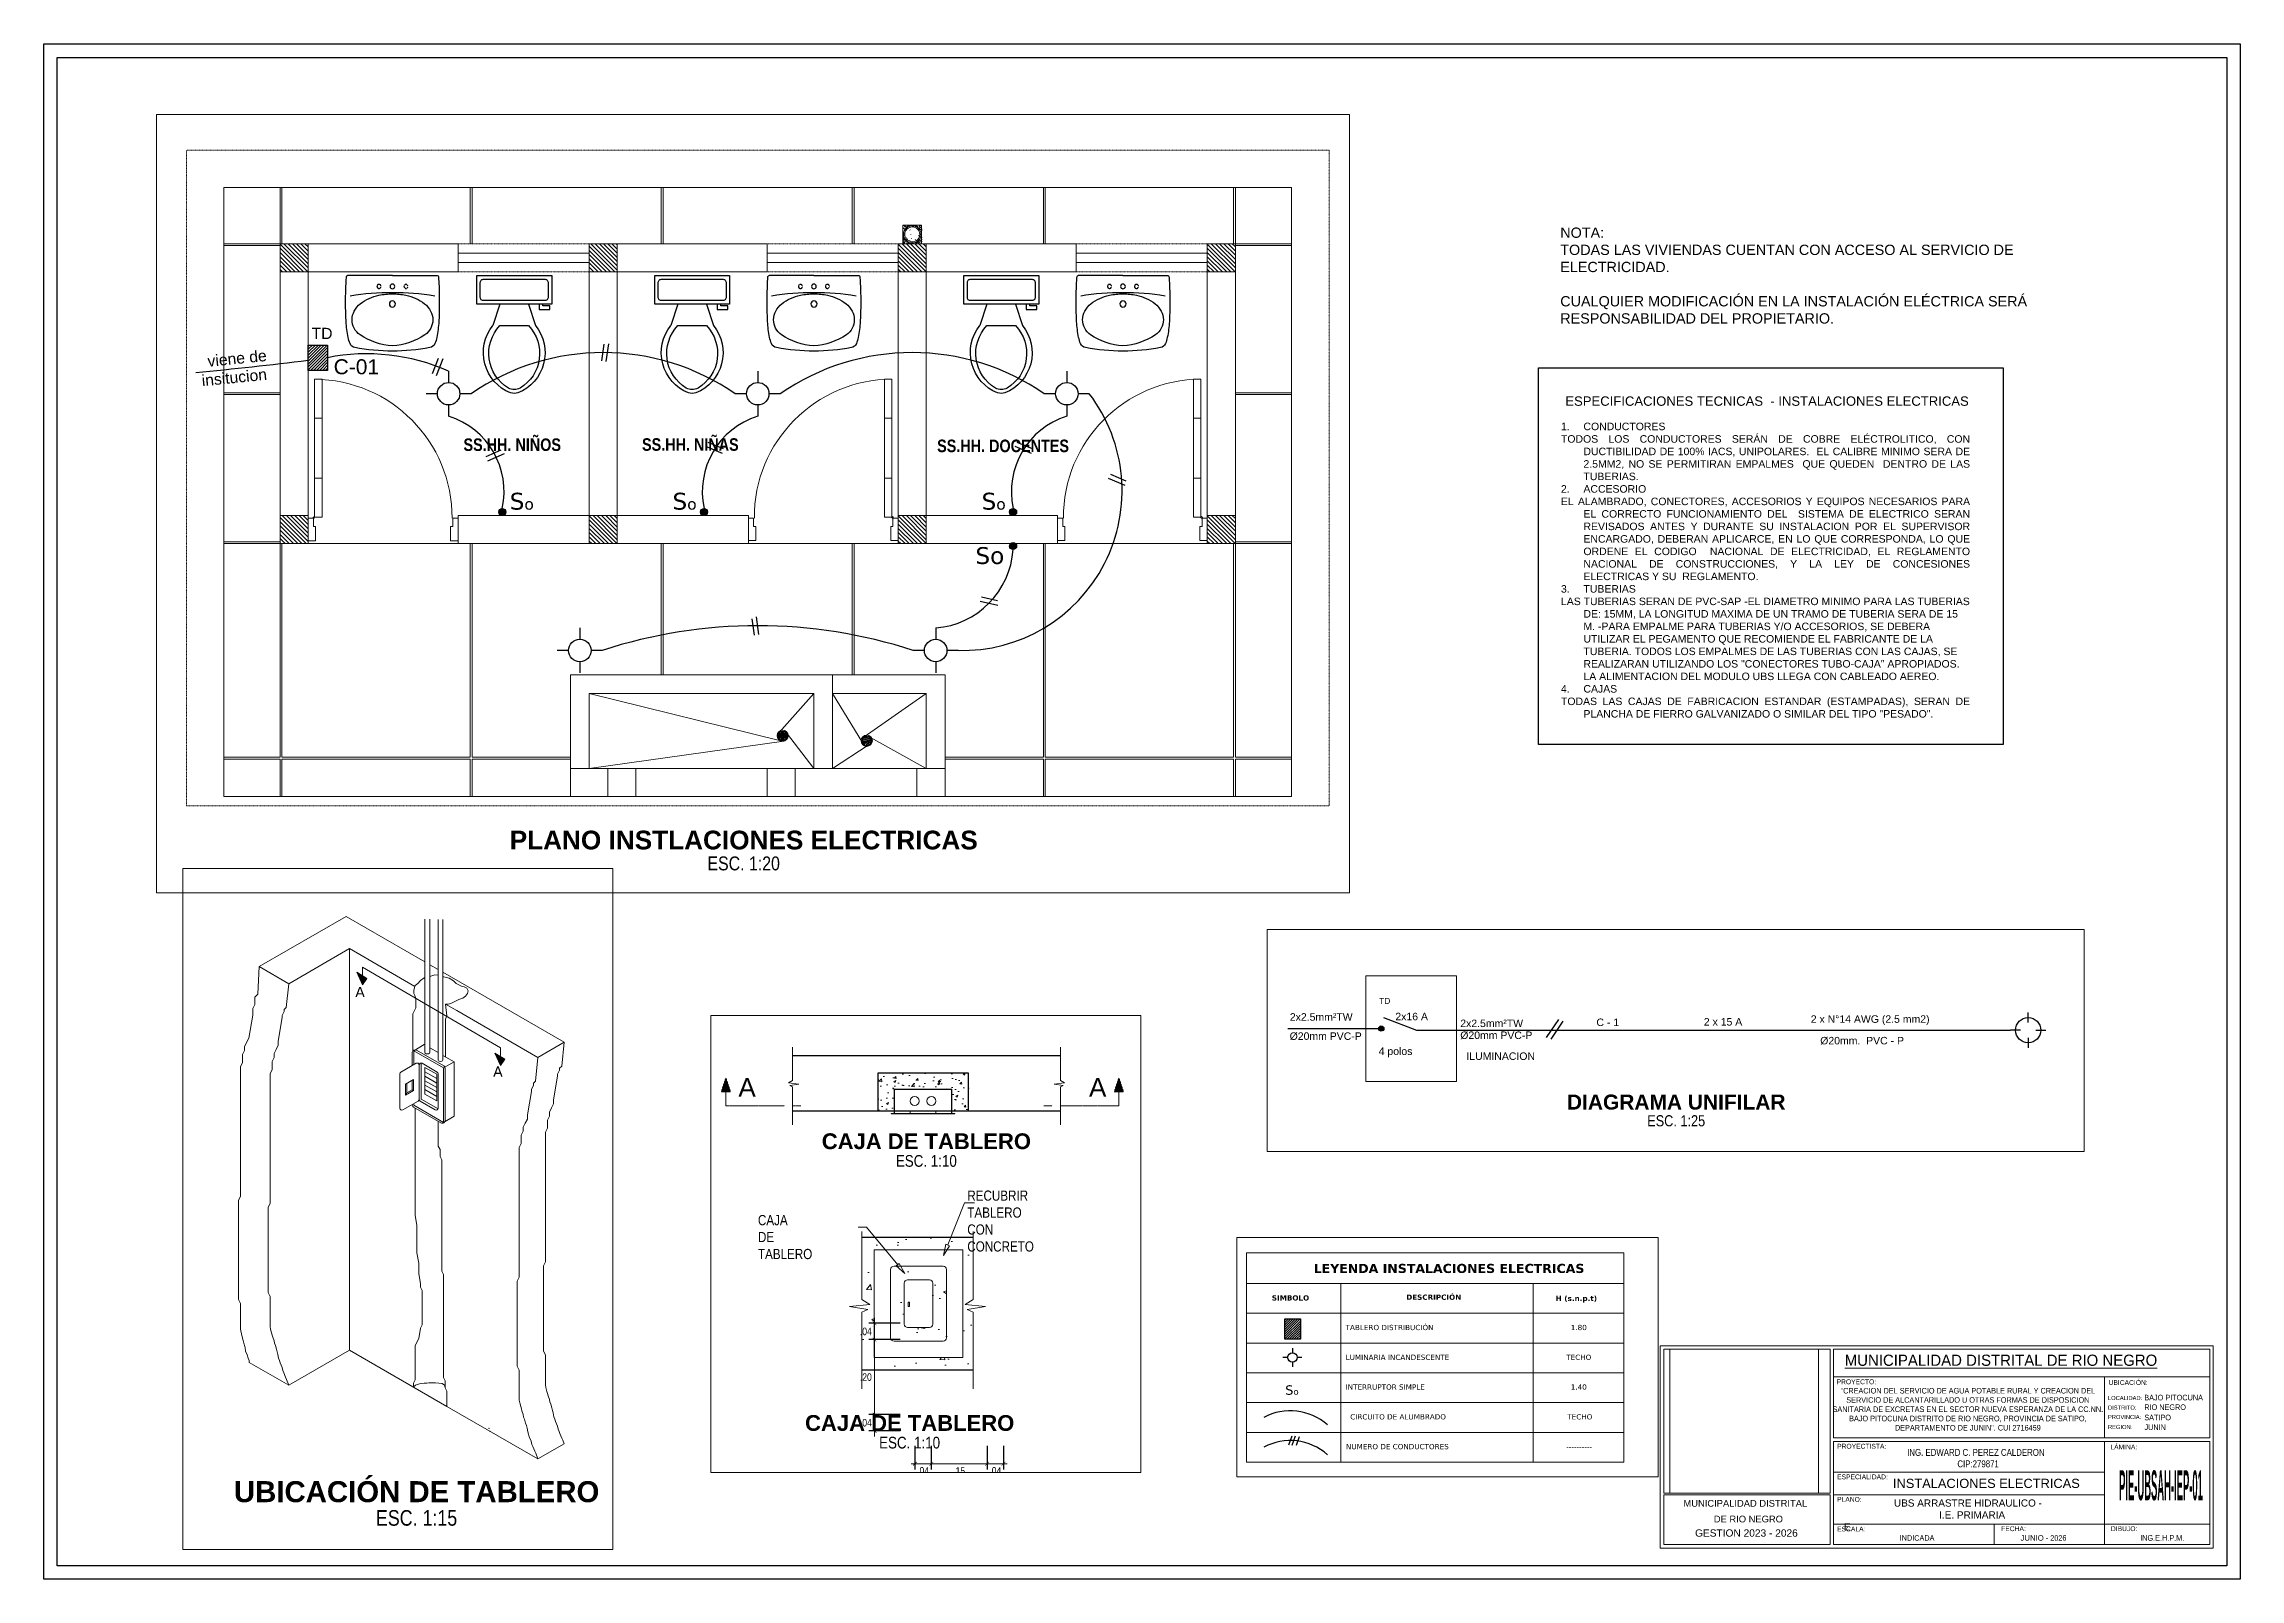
# Paper-space layout 'UBS 1-IE-01' of a CAD drawing. Header units: metres, sheet in millimetres. Extents: x 15 to 601, y 8 to 418.
# The model-space entities are those that its viewports show. They can reach past a viewport. Long polylines and large blocks are cut down to what shows.
import ezdxf
from ezdxf import colors
from ezdxf.entities.mleader import LeaderData, LeaderLine
from ezdxf.enums import TextEntityAlignment as Align
from ezdxf.math import Vec2, Vec3

# ---------------------------------------------------------------- set-up
doc = ezdxf.new("R2010")
doc.units = ezdxf.units.M
for name, pattern in [('ACAD_ISO02W100', [15, 12, -3]), ('DASHED2', [0.375, 0.25, -0.125]), ('HIDDEN', [0.375, 0.25, -0.125]), ('JIS_02_4.0', [5.5, 4, -1.5]), ('RAYITAS', [0.375, 0.25, -0.125]), ('TRAZO_Y_PUNTOX2', [50.8, 25.4, -12.7, 0, -12.7])]:
    doc.linetypes.add(name, pattern=pattern)
doc.layers.get('DEFPOINTS').update_dxf_attribs({"color": 250})
for name, color, linetype, lineweight in [('-Achurado', 251, 'Continuous', 5), ('-Acotado', 251, 'Continuous', 5), ('-Textos', 7, 'Continuous', 20), ('-Vista', 148, 'Continuous', 9), ('A010', 30, 'Continuous', 9), ('A_MENBRETE', 250, 'Continuous', 15), ('ACI EJE', 8, 'DASHED2', 0), ('CABLE DE LUZ', 23, 'Continuous', 30), ('CUADRO', 7, 'Continuous', 18), ('Desagüe', 155, 'Continuous', 40), ('FIC-2ES_CONCRETO 210', 251, 'Continuous', 30), ('FIC-2ES_EJES_', 1, 'TRAZO_Y_PUNTOX2', 5), ('FIC-2ES_HATCH_', 252, 'Continuous', 5), ('FIC-2ES_INSTALACIONES ELECTRICAS', 5, 'JIS_02_4.0', 30), ('FIC-2ES_PROYECCIONES_', 1, 'JIS_02_4.0', 5), ('LUMINARIAS', 45, 'Continuous', 30), ('MEMBRETE', 250, 'Continuous', 0), ('Nº de Conductores', 122, 'Continuous', 30), ('ProfileEdges', 252, 'Continuous', 9), ('TEXTO', 7, 'Continuous', 20), ('TOMACORRIENTES', 97, 'Continuous', 30), ('ventana alta', 7, 'ACAD_ISO02W100', 25)]:
    doc.layers.add(name, color=color, linetype=linetype, lineweight=lineweight)
for name, color, linetype in [('00_DUCTO', 3, 'Continuous'), ('00_TXT-SUBTITULO', 3, 'Continuous'), ('ELECTRICAS', 3, 'Continuous'), ('FIC-2ES_TEXTO', 7, 'Continuous'), ('G-TEXTOS-TITULOS', 174, 'Continuous'), ('THIET-BI', 21, 'Continuous')]:
    doc.layers.add(name, color=color, linetype=linetype)
doc.layers.add('FIC-2ES_COTAS', color=7, linetype='Continuous', lineweight=5, true_color=0x6b006b)
doc.layers.add('Observacioness', color=6, linetype='Continuous', plot=False)
doc.styles.add('-Arial Narrow', font='ARIALN.TTF')
doc.styles.add('25-TITULO', font='arialbd.ttf', dxfattribs={"height": 0.1})
doc.styles.add('3mm', font='simplex', dxfattribs={"height": 6})
doc.styles.add('ARIAL', font='arial.ttf')
doc.styles.add('Arial Narrow', font='ARIALN.TTF')
doc.styles.add('COTAS Y DIRECTRIZ', font='ARIALN.TTF')
doc.styles.add('FIC-MEMBRETE', font='verdana.ttf')
doc.styles.add('LAMINA', font='')
doc.styles.get("Standard").update_dxf_attribs({"font": 'arial.ttf'})
doc.styles.add('style1', font='arial.ttf')
doc.styles.get('LAMINA').set_extended_font_data('Arial Black')
doc.dimstyles.new('FIC - CORTE', dxfattribs={"dimtxt": 2, "dimasz": 1, "dimexe": 1.5, "dimexo": 0.625, "dimgap": 0.9, "dimtad": 2, "dimtih": 1, "dimtoh": 1, "dimzin": 4, "dimdsep": 46, "dimtxsty": 'COTAS Y DIRECTRIZ', "dimblk": 'ARCHTICK', "dimcen": 0.9, "dimdle": 1.5, "dimclrd": 256, "dimclre": 256, "dimclrt": 7, "dimadec": 0, "dimazin": 0, "dimtfac": 1, "dimtix": 1, "dimtmove": 2, "dimatfit": 3, "dimfxl": 1, "dimlwd": 5, "dimarcsym": 0})
pattern_1 = [(315, (458.467515, 782.036591), (0.0112253202, 0.0112253202), [])]

psp = doc.layouts.new('UBS 1-IE-01')

# ---------------------------------------------------------------- texts
at = {"insert": (416.66, 368.92), "char_height": 2.7446, "attachment_point": 1, "style": 'ARIAL'}
psp.add_mtext_dynamic_manual_height_columns('\\pxi-3,l4,t4;NOTA: \\P\\pi0,l1;TODAS LAS VIVIENDAS CUENTAN CON ACCESO AL SERVICIO DE ELECTRICIDAD.\\P\\pi-3,l4;\\P\\pi0,l1;CUALQUIER MODIFICACIÓN EN LA INSTALACIÓN ELÉCTRICA SERÁ RESPONSABILIDAD DEL PROPIETARIO.', width=132.134, gutter_width=13.72, heights=[39.14], dxfattribs=at)
at = {"layer": '00_TXT-SUBTITULO', "color": 5, "insert": (474.6, 322.59), "char_height": 2.5, "width": 118.4486, "attachment_point": 5, "style": 'ARIAL'}
psp.add_mtext('{\\C159;\\c7222306;ESPECIFICACIONES TECNICAS  - INSTALACIONES ELECTRICAS}', dxfattribs=at)
at = {"layer": 'A_MENBRETE', "color": 18, "true_color": 0x000000, "style": 'Arial Narrow'}
for s, height, p in [('BAJO PITOCUNA', 1.4825, (575.3, 55.99)), ('RIO NEGRO', 1.482, (575.3, 53.43)), ('JUNIN', 1.482, (575.34, 48.07)), ('SATIPO', 1.482, (575.3, 50.68))]:
    psp.add_text(s, height=height, dxfattribs=at).set_placement(p)
at = {"layer": 'A_MENBRETE', "color": 18, "true_color": 0x000000, "width": 13.9716, "attachment_point": 1}
for s, insert, char_height in [('\\pxql;{\\fCentury Gothic|b0|i0|c0|p34;PROYECTO: }', (493.17, 61.59), 1.2971), ('\\pxql;{\\fCentury Gothic|b0|i0|c0|p34;UBICACIÓN: }', (565.76, 61.4), 1.2971), ('{\\fCentury Gothic|b0|i0|c0|p34;LOCALIDAD:}', (565.61, 57.18), 1.1118), ('{\\fCentury Gothic|b0|i0|c0|p34;DISTRITO:}', (565.61, 54.61), 1.1118), ('\\pxql;{\\fCentury Gothic|b0|i0|c0|p34;PROVINCIA:}', (565.61, 52.11), 1.1118), ('\\pxql;{\\fCentury Gothic|b0|i0|c0|p34;REGION:}', (565.61, 49.45), 1.1118), ('\\pxql;{\\fCentury Gothic|b0|i0|c0|p34;PROYECTISTA: }', (493.3, 44.4), 1.2971), ('\\pxql;{\\fCentury Gothic|b0|i0|c0|p34;ESPECIALIDAD: }', (493.3, 36.23), 1.2971), ('\\pxql;{\\fCentury Gothic|b0|i0|c0|p34;PLANO: }', (493.3, 30.22), 1.2971), ('\\pxql;{\\fCentury Gothic|b0|i0|c0|p34;ESCALA: }', (493.3, 22.32), 1.2971), ('\\pxql;{\\fCentury Gothic|b0|i0|c0|p34;FECHA: }', (537.1, 22.4), 1.2971), ('\\pxql;{\\fCentury Gothic|b0|i0|c0|p34;DIBUJO: }', (566.39, 22.4), 1.2971)]:
    psp.add_mtext(s, dxfattribs=dict(at, insert=insert, char_height=char_height))
at = {"layer": 'A_MENBRETE', "color": 18, "true_color": 0x000000, "attachment_point": 1, "style": 'Arial Narrow'}
for s, insert, char_height, width in [('\\pxqc;"CREACION DEL SERVICIO DE AGUA POTABLE RURAL Y CREACION DEL SERVICIO DE ALCANTARILLADO U OTRAS FORMAS DE DISPOSICION SANITARIA DE EXCRETAS EN EL SECTOR NUEVA ESPERANZA DE LA CC.NN. BAJO PITOCUNA DISTRITO DE RIO NEGRO, PROVINCIA DE SATIPO, DEPARTAMENTO DE JUNIN". CUI 2716459{\\fAptos Narrow|b0|i0|c0|p34;\\H0.83333x;\\C256; }', (496.59, 59.31), 1.48245, 63.2246), ('INDICADA', (510, 20.03), 1.482, 20.2271), ('{\\fArial|b0|i0|c0|p34;JUNIO} - 2026', (542.26, 20.03), 1.4825, 20.2271), ('ING.E.H.P.M.', (574.2, 20.03), 1.4825, 20.2271)]:
    psp.add_mtext(s, dxfattribs=dict(at, insert=insert, char_height=char_height, width=width))
at = {"layer": 'A_MENBRETE', "width": 58.6808, "attachment_point": 1}
for s, insert, char_height, style in [('{\\H0.85388x;ING. EDWARD C. PEREZ CALDERON\\P                       CIP:279871}', (512, 43.02), 2.1432, 'Arial Narrow'), ('\\pxsm1,t3;{\\H0.85388x;INSTALACIONES ELECTRICAS}', (508.21, 35.07), 2.8722, 'style1')]:
    psp.add_mtext(s, dxfattribs=dict(at, insert=insert, char_height=char_height, style=style))
at = {"layer": 'A_MENBRETE', "insert": (566.25, 44.19), "char_height": 1.2971, "width": 13.9716, "attachment_point": 1}
psp.add_mtext('\\pxql;{\\fCentury Gothic|b0|i0|c0|p34;LÁMINA: }', dxfattribs=at)
at = {"layer": 'A_MENBRETE', "color": 144, "insert": (495.1, 32.73), "char_height": 2.2321, "width": 66.2512, "attachment_point": 1, "style": 'style1'}
psp.add_mtext('\\pxsm1,qc,t3;{\\H0.85388x;\\P\\ps*,tz;UBS ARRASTRE HIDRAULICO -\\P\\pi-3,l4,sm1,t4;I.E.^IPRIMARIA\\P\\pi0,l0,q*,t3;E}', dxfattribs=at)
at = {"layer": 'A_MENBRETE', "color": 166, "ltscale": 0.5, "style": 'LAMINA', "width": 0.202219, "flags": 4}
psp.add_attdef('PIE-UBSAH-IEP-01', text='AB-XY', height=7.955, dxfattribs=at).set_placement((568.58, 29.35), (590.93, 29.35), align=Align.FIT)
at = {"layer": 'ELECTRICAS', "color": 4, "insert": (419.59, 316.85), "char_height": 2, "width": 108.8781, "attachment_point": 1, "style": 'ARIAL'}
psp.add_mtext('\\pxi-3,l3,qj,t3;{\\C256;\\c0;1.^ICONDUCTORES^JTODOS LOS CONDUCTORES SERÁN DE COBRE ELÉCTROLITICO, CON DUCTIBILIDAD DE 100% IACS, UNIPOLARES.  EL CALIBRE MINIMO SERA DE 2.5MM2, NO SE PERMITIRAN EMPALMES  QUE QUEDEN  DENTRO DE LAS TUBERIAS.\\P2.^IACCESORIO^JEL ALAMBRADO, CONECTORES, ACCESORIOS Y EQUIPOS NECESARIOS PARA EL CORRECTO FUNCIONAMIENTO DEL  SISTEMA DE ELECTRICO SERAN REVISADOS ANTES Y DURANTE SU INSTALACION POR EL SUPERVISOR ENCARGADO, DEBERAN APLICARCE, EN LO QUE CORRESPONDA, LO QUE ORDENE EL CODIGO  NACIONAL DE ELECTRICIDAD, EL REGLAMENTO NACIONAL DE CONSTRUCCIONES, Y LA LEY DE CONCESIONES ELECTRICAS Y SU  REGLAMENTO.\\P\\pq*;3.^ITUBERIAS^JLAS TUBERIAS SERAN DE PVC-SAP -EL DIAMETRO MINIMO PARA LAS TUBERIAS DE: 15MM, LA LONGITUD MAXIMA DE UN TRAMO DE TUBERIA SERA DE 15 M. -PARA EMPALME PARA TUBERIAS Y/O ACCESORIOS, SE DEBERA UTILIZAR EL PEGAMENTO QUE RECOMIENDE EL FABRICANTE DE LA TUBERIA. TODOS LOS EMPALMES DE LAS TUBERIAS CON LAS CAJAS, SE REALIZARAN UTILIZANDO LOS "CONECTORES TUBO-CAJA" APROPIADOS. LA ALIMENTACION DEL MODULO UBS LLEGA CON CABLEADO AEREO.\\P\\pqj;4.^ICAJAS^JTODAS LAS CAJAS DE FABRICACION ESTANDAR (ESTAMPADAS), SERAN DE PLANCHA DE FIERRO GALVANIZADO O SIMILAR DEL TIPO "PESADO". }', dxfattribs=at)
at = {"layer": 'MEMBRETE', "color": 12}
for s, p in [('MUNICIPALIDAD DISTRITAL ', (452.29, 27.62)), ('DE RIO NEGRO', (460.39, 23.43))]:
    psp.add_text(s, height=1.7877, dxfattribs=at).set_placement(p)
at = {"layer": 'MEMBRETE', "color": 96}
psp.add_text('GESTION 2023 - 2026', height=1.9417, dxfattribs=at).set_placement((469.1, 20.6), align=Align.MIDDLE_CENTER)
at = {"layer": 'MEMBRETE', "insert": (495.34, 68.19), "char_height": 2.9862, "width": 134.752, "attachment_point": 1}
psp.add_mtext('{\\fBaskerville Old Face|b0|i0|c0|p18;\\L\\C116;\\c3434259;MUNICIPALIDAD DISTRITAL DE RIO NEGRO}', dxfattribs=at)

msp = doc.modelspace()

# ---------------------------------------------------------------- texts
at = {"layer": '-Acotado', "color": 7, "lineweight": 5, "char_height": 0.067028, "width": 1.249856, "attachment_point": 3, "style": '-Arial Narrow'}
for s, insert in [('\\pxqc;{\\fArial Narrow|b1|i0|c0|p34;SS.HH. NIÑOS}', (577.2886, 835.5658)), ('\\pxqc;{\\fArial Narrow|b1|i0|c0|p34;SS.HH. NIÑAS}', (578.2394, 835.5668)), ('\\pxqc;{\\fArial Narrow|b1|i0|c0|p34;SS.HH. DOCENTES}', (579.9089, 835.5595))]:
    msp.add_mtext(s, dxfattribs=dict(at, insert=insert))
at = {"layer": '-Textos', "lineweight": 5, "style": '-Arial Narrow'}
for s, height, p in [('ESC. 1:20', 0.07408, (577.8992, 833.298)), ('ESC. 1:10', 0.03118, (592.3285, 828.9115)), ('ESC. 1:10', 0.03118, (592.2838, 828.1598)), ('ESC. 1:15', 0.06236, (590.7502, 827.5786)), ('ESC. 1:25', 0.07408, (580.9681, 825.06))]:
    msp.add_text(s, height=height, dxfattribs=at).set_placement(p, align=Align.MIDDLE_CENTER)
at = {"layer": 'FIC-2ES_TEXTO', "style": 'FIC-MEMBRETE'}
for p in [(590.505, 829.6635), (591.057, 829.345)]:
    msp.add_text('A', height=0.0404, dxfattribs=at).set_placement(p)
at = {"layer": 'G-TEXTOS-TITULOS', "color": 219, "lineweight": 5, "true_color": 0x642165, "style": '25-TITULO'}
for s, height, p in [('PLANO INSTLACIONES ELECTRICAS', 0.1, (577.8995, 833.4227)), ('CAJA DE TABLERO', 0.042089, (592.3286, 828.964)), ('CAJA DE TABLERO', 0.042089, (592.284, 828.2123)), ('UBICACIÓN DE TABLERO', 0.084177, (590.7505, 827.6836)), ('DIAGRAMA UNIFILAR', 0.1, (580.9684, 825.1847))]:
    msp.add_text(s, height=height, dxfattribs=at).set_placement(p, align=Align.MIDDLE_CENTER)
at = {"layer": 'TEXTO'}
for s, height, p in [('TD', 0.04, (578.9858, 825.8393)), ('2x2.5mm²TW  ', 0.05, (578.3898, 825.7273)), ('2x16 A', 0.05, (579.094, 825.7302)), ('2 x N°14 AWG (2.5 mm2) ', 0.05, (581.8664, 825.7134)), ('2x2.5mm²TW ', 0.05, (579.5272, 825.6847)), ('C - 1', 0.05, (580.4358, 825.6917)), ('2 x 15 A', 0.05, (581.1526, 825.6948)), ('%%C20mm PVC-P', 0.05, (578.3885, 825.5995)), ('%%C20mm PVC-P', 0.05, (579.5272, 825.6055)), ('%%C20mm.  PVC - P', 0.05, (581.9293, 825.5694)), ('4 polos', 0.05, (578.9827, 825.4988)), ('ILUMINACION ', 0.05, (579.568, 825.4658))]:
    msp.add_text(s, height=height, dxfattribs=at).set_placement(p)
at = {"layer": 'TEXTO', "color": 5, "lineweight": 30, "attachment_point": 1, "style": '3mm'}
for s, insert, char_height, width in [('\\pxi0.68925;{\\fArial|b0|i0|c0|p34;TD}', (575.5511, 836.1561), 0.06, 0.325282), ('\\pxi0.55138;{\\fArial|b0|i0|c0|p34;C-01}', (575.6663, 835.9882), 0.08, 0.146181)]:
    msp.add_mtext(s, dxfattribs=dict(at, insert=insert, char_height=char_height, width=width))
at = {"layer": 'TEXTO', "color": 5, "lineweight": 30, "insert": (574.9928, 836.0033), "char_height": 0.06, "width": 0.529242, "attachment_point": 1, "rotation": 5.74486, "style": '3mm'}
msp.add_mtext('\\pxi0.68925;{\\fArial|b0|i0|c0|p34;viene de insitucion}', dxfattribs=at)
at = {"layer": 'TEXTO', "attachment_point": 1}
for s, insert, char_height, width in [('\\pxqc;{\\fVerdana|b1|i0|c0|p34;LEYENDA INSTALACIONES ELECTRICAS}', (582.036, 829.2945), 0.06952, 4.071913), ('{\\fVerdana|b1|i0|c0|p34;SIMBOLO}', (582.7207, 829.0551), 0.04, 0.717267), ('\\pxi2.9685;{\\fVerdana|b1|i0|c0|p34;DESCRIPCIÓN}', (583.6271, 829.0605), 0.04, 0.717267), ('{\\fVerdana|b1|i0|c0|p34;H (s.n.p.t)}', (584.8859, 829.0514), 0.04, 0.717267), ('{\\fVerdana|b0|i0|c0|p34;TABLERO DISTRIBUCIÓN}', (583.2832, 828.8295), 0.04, 1.28955), ('\\pxqc;{\\fVerdana|b0|i0|c0|p34;1.80}', (584.7029, 828.8295), 0.04, 0.717267), ('{\\fVerdana|b0|i0|c0|p34;LUMINARIA INCANDESCENTE}', (583.2832, 828.6025), 0.04, 1.233613), ('\\pxqc;{\\fVerdana|b0|i0|c0|p34;TECHO}', (584.7029, 828.6025), 0.04, 0.717267), ('\\pxql;{\\fVerdana|b0|i0|c0|p34;INTERRUPTOR SIMPLE}', (583.2832, 828.3756), 0.04, 1.013221), ('\\pxqc;{\\fVerdana|b0|i0|c0|p34;1.40}', (584.7029, 828.3756), 0.04, 0.717267), ('\\pxql;{\\fVerdana|b0|i0|c0|p34;CIRCUITO DE ALUMBRADO}', (583.3184, 828.1486), 0.04, 1.23053), ('\\pxqc;{\\fVerdana|b0|i0|c0|p34;TECHO}', (584.738, 828.1486), 0.04, 0.663446), ('\\pxql;{\\fVerdana|b0|i0|c0|p34;NUMERO DE CONDUCTORES}', (583.2859, 827.9217), 0.04, 1.214722), ('\\pxqc;{\\fVerdana|b0|i0|c0|p34;----------}', (584.7056, 827.9217), 0.04, 0.717267)]:
    msp.add_mtext(s, dxfattribs=dict(at, insert=insert, char_height=char_height, width=width))
at = {"layer": 'TOMACORRIENTES', "color": 5, "lineweight": 30, "char_height": 0.09, "width": 0.116263}
for s, insert, attachment_point in [('{\\fVerdana|b0|i0|c0|p34;S\\H0.6667x;o}', (576.6503, 835.2758), 1), ('{\\fVerdana|b0|i0|c0|p34;S\\H0.6667x;o}', (577.6481, 835.2758), 3), ('{\\fVerdana|b0|i0|c0|p34;S\\H0.6667x;o}', (579.2981, 835.2758), 3), ('{\\fVerdana|b0|i0|c0|p34;So}', (579.2905, 834.9857), 3)]:
    msp.add_mtext(s, dxfattribs=dict(at, insert=insert, attachment_point=attachment_point))
at = {"layer": 'TOMACORRIENTES', "color": 5, "insert": (582.8224, 828.3688), "char_height": 0.072, "width": 0.345959, "attachment_point": 1}
msp.add_mtext('{\\fVerdana|b0|i0|c0|p34;S\\H0.6667x;o}', dxfattribs=at)

# ---------------------------------------------------------------- blocks, each defined once
blk = doc.blocks.new('PUNTO LUZ')
for p, q in [((0, 0.045), (0, 0.105)), ((0, 0.045), (0, 0.105)), ((-0.045, 0), (-0.105, 0)), ((-0.045, 0), (-0.105, 0)), ((0.045, 0), (0.105, 0)), ((0.045, 0), (0.105, 0)), ((0, -0.045), (0, -0.105)), ((0, -0.045), (0, -0.105))]:
    blk.add_line(p, q)
blk.add_circle((0, 0), 0.075)
blk.add_circle((0, 0), 0.075)
blk = doc.blocks.new('_ArchTick')
at = {"color": 0, "linetype": 'ByBlock', "const_width": 0.15}
blk.add_lwpolyline([(-0.5, -0.5), (0.5, 0.5)], dxfattribs=at)
blk = doc.blocks.new('*D1876')
at = {"layer": 'DEFPOINTS', "color": 0, "transparency": 16777216}
for p in [(592.2652, 828.4782), (592.1903, 828.4346), (592.2652, 828.4346)]:
    blk.add_point(p, dxfattribs=at)
at = {"layer": 'FIC-2ES_COTAS', "lineweight": -2, "transparency": 16777216}
for p, q in [((592.2589, 828.4782), (592.1753, 828.4782)), ((592.2589, 828.4346), (592.1753, 828.4346))]:
    blk.add_line(p, q, dxfattribs=at)
at = {"layer": 'FIC-2ES_COTAS', "lineweight": 5, "transparency": 16777216}
blk.add_line((592.1903, 828.4932), (592.1903, 828.4196), dxfattribs=at)
at = {"layer": 'FIC-2ES_COTAS', "lineweight": 5, "transparency": 16777216, "xscale": 0.01, "yscale": 0.01, "zscale": 0.01}
for p, rotation in [((592.1903, 828.4782), 90), ((592.1903, 828.4346), 270)]:
    blk.add_blockref('_ArchTick', p, dxfattribs=dict(at, rotation=rotation))
at = {"layer": 'FIC-2ES_COTAS', "color": 7, "transparency": 16777216, "insert": (592.167, 828.4564), "char_height": 0.02, "attachment_point": 5, "style": 'COTAS Y DIRECTRIZ'}
blk.add_mtext('.04', dxfattribs=at)
blk = doc.blocks.new('*D1877')
at = {"layer": 'DEFPOINTS', "color": 0, "transparency": 16777216}
for p in [(592.2652, 828.4346), (592.1903, 828.2346), (592.2652, 828.2346)]:
    blk.add_point(p, dxfattribs=at)
at = {"layer": 'FIC-2ES_COTAS', "lineweight": -2, "transparency": 16777216}
for p, q in [((592.2589, 828.4346), (592.1753, 828.4346)), ((592.2589, 828.2346), (592.1753, 828.2346))]:
    blk.add_line(p, q, dxfattribs=at)
at = {"layer": 'FIC-2ES_COTAS', "lineweight": 5, "transparency": 16777216}
blk.add_line((592.1903, 828.4496), (592.1903, 828.2196), dxfattribs=at)
at = {"layer": 'FIC-2ES_COTAS', "lineweight": 5, "transparency": 16777216, "xscale": 0.01, "yscale": 0.01, "zscale": 0.01}
for p, rotation in [((592.1903, 828.4346), 90), ((592.1903, 828.2346), 270)]:
    blk.add_blockref('_ArchTick', p, dxfattribs=dict(at, rotation=rotation))
at = {"layer": 'FIC-2ES_COTAS', "color": 7, "transparency": 16777216, "insert": (592.167, 828.3346), "char_height": 0.02, "attachment_point": 5, "style": 'COTAS Y DIRECTRIZ'}
blk.add_mtext('.20', dxfattribs=at)
blk = doc.blocks.new('*D1878')
at = {"layer": 'DEFPOINTS', "color": 0, "transparency": 16777216}
for p in [(592.2652, 828.2346), (592.1903, 828.191), (592.2652, 828.191)]:
    blk.add_point(p, dxfattribs=at)
at = {"layer": 'FIC-2ES_COTAS', "lineweight": -2, "transparency": 16777216}
for p, q in [((592.2589, 828.2346), (592.1753, 828.2346)), ((592.2589, 828.191), (592.1753, 828.191))]:
    blk.add_line(p, q, dxfattribs=at)
at = {"layer": 'FIC-2ES_COTAS', "lineweight": 5, "transparency": 16777216}
blk.add_line((592.1903, 828.2496), (592.1903, 828.176), dxfattribs=at)
at = {"layer": 'FIC-2ES_COTAS', "lineweight": 5, "transparency": 16777216, "xscale": 0.01, "yscale": 0.01, "zscale": 0.01}
for p, rotation in [((592.1903, 828.2346), 90), ((592.1903, 828.191), 270)]:
    blk.add_blockref('_ArchTick', p, dxfattribs=dict(at, rotation=rotation))
at = {"layer": 'FIC-2ES_COTAS', "color": 7, "transparency": 16777216, "insert": (592.167, 828.2128), "char_height": 0.02, "attachment_point": 5, "style": 'COTAS Y DIRECTRIZ'}
blk.add_mtext('.04', dxfattribs=at)
blk = doc.blocks.new('*D1879')
at = {"layer": 'DEFPOINTS', "color": 0, "transparency": 16777216}
for p in [(592.298, 828.1577), (592.3417, 828.1577), (592.3417, 828.1034)]:
    blk.add_point(p, dxfattribs=at)
at = {"layer": 'FIC-2ES_COTAS', "lineweight": 5, "transparency": 16777216}
for p, q in [((592.298, 828.1034), (592.288, 828.1034)), ((592.298, 828.1034), (592.3417, 828.1034)), ((592.3417, 828.1034), (592.3517, 828.1034))]:
    blk.add_line(p, q, dxfattribs=at)
at = {"layer": 'FIC-2ES_COTAS', "lineweight": -2, "transparency": 16777216}
for p, q in [((592.298, 828.1514), (592.298, 828.0884)), ((592.3417, 828.1514), (592.3417, 828.0884))]:
    blk.add_line(p, q, dxfattribs=at)
at = {"layer": 'FIC-2ES_COTAS', "lineweight": 5, "transparency": 16777216, "xscale": 0.01, "yscale": 0.01, "zscale": 0.01}
blk.add_blockref('_ArchTick', (592.298, 828.1034), dxfattribs=at)
at = {"layer": 'FIC-2ES_COTAS', "lineweight": 5, "transparency": 16777216, "xscale": 0.01, "yscale": 0.01, "zscale": 0.01, "rotation": 180}
blk.add_blockref('_ArchTick', (592.3417, 828.1034), dxfattribs=at)
at = {"layer": 'FIC-2ES_COTAS', "color": 7, "transparency": 16777216, "insert": (592.3198, 828.0842), "char_height": 0.02, "attachment_point": 5, "style": 'COTAS Y DIRECTRIZ'}
blk.add_mtext('.04', dxfattribs=at)
blk = doc.blocks.new('*D1880')
at = {"layer": 'DEFPOINTS', "color": 0, "transparency": 16777216}
for p in [(592.3417, 828.1577), (592.4908, 828.1577), (592.4908, 828.1034)]:
    blk.add_point(p, dxfattribs=at)
at = {"layer": 'FIC-2ES_COTAS', "lineweight": 5, "transparency": 16777216}
blk.add_line((592.3267, 828.1034), (592.5058, 828.1034), dxfattribs=at)
at = {"layer": 'FIC-2ES_COTAS', "lineweight": -2, "transparency": 16777216}
for p, q in [((592.3417, 828.1514), (592.3417, 828.0884)), ((592.4908, 828.1514), (592.4908, 828.0884))]:
    blk.add_line(p, q, dxfattribs=at)
at = {"layer": 'FIC-2ES_COTAS', "lineweight": 5, "transparency": 16777216, "xscale": 0.01, "yscale": 0.01, "zscale": 0.01, "rotation": 180}
blk.add_blockref('_ArchTick', (592.3417, 828.1034), dxfattribs=at)
at = {"layer": 'FIC-2ES_COTAS', "lineweight": 5, "transparency": 16777216, "xscale": 0.01, "yscale": 0.01, "zscale": 0.01}
blk.add_blockref('_ArchTick', (592.4908, 828.1034), dxfattribs=at)
at = {"layer": 'FIC-2ES_COTAS', "color": 7, "transparency": 16777216, "insert": (592.4162, 828.0842), "char_height": 0.02, "attachment_point": 5, "style": 'COTAS Y DIRECTRIZ'}
blk.add_mtext('.15', dxfattribs=at)
blk = doc.blocks.new('*D1881')
at = {"layer": 'DEFPOINTS', "color": 0, "transparency": 16777216}
for p in [(592.4908, 828.1577), (592.5344, 828.1577), (592.5344, 828.1034)]:
    blk.add_point(p, dxfattribs=at)
at = {"layer": 'FIC-2ES_COTAS', "lineweight": 5, "transparency": 16777216}
for p, q in [((592.4908, 828.1034), (592.4808, 828.1034)), ((592.4908, 828.1034), (592.5344, 828.1034)), ((592.5344, 828.1034), (592.5444, 828.1034))]:
    blk.add_line(p, q, dxfattribs=at)
at = {"layer": 'FIC-2ES_COTAS', "lineweight": -2, "transparency": 16777216}
for p, q in [((592.4908, 828.1514), (592.4908, 828.0884)), ((592.5344, 828.1514), (592.5344, 828.0884))]:
    blk.add_line(p, q, dxfattribs=at)
at = {"layer": 'FIC-2ES_COTAS', "lineweight": 5, "transparency": 16777216, "xscale": 0.01, "yscale": 0.01, "zscale": 0.01}
blk.add_blockref('_ArchTick', (592.4908, 828.1034), dxfattribs=at)
at = {"layer": 'FIC-2ES_COTAS', "lineweight": 5, "transparency": 16777216, "xscale": 0.01, "yscale": 0.01, "zscale": 0.01, "rotation": 180}
blk.add_blockref('_ArchTick', (592.5344, 828.1034), dxfattribs=at)
at = {"layer": 'FIC-2ES_COTAS', "color": 7, "transparency": 16777216, "insert": (592.5126, 828.0842), "char_height": 0.02, "attachment_point": 5, "style": 'COTAS Y DIRECTRIZ'}
blk.add_mtext('.04', dxfattribs=at)
blk = doc.blocks.new('_ClosedBlank')
at = {"color": 0, "linetype": 'ByBlock', "lineweight": -2}
for p, q in [((-1, 0.17), (0, 0)), ((-1, 0.17), (-1, -0.17)), ((0, 0), (-1, -0.17))]:
    blk.add_line(p, q, dxfattribs=at)
blk = doc.blocks.new('CORTE-HORIZONTALo')
at = {"layer": 'FIC-2ES_PROYECCIONES_'}
blk.add_hatch(color=256, dxfattribs=at).paths.add_polyline_path([(1, -3), (-1, -3), (0, -6)])
blk.add_line((0, -3), (0, 0), dxfattribs=at)
for points in [[(0, 0), (12.49, 0)], [(14.25, 0), (16, 0)]]:
    blk.add_lwpolyline(points, dxfattribs=at)
blk.add_lwpolyline([(0, -6), (1, -3), (-1, -3)], close=True, dxfattribs=at)
at = {"layer": 'FIC-2ES_PROYECCIONES_', "style": 'ARIAL'}
blk.add_attdef('A', text='', height=4, dxfattribs=at).set_placement((4.53, -3.94), align=Align.MIDDLE)
blk = doc.blocks.new('A$C562401CD')
at = {"layer": 'ProfileEdges', "color": 253, "lineweight": 5}
for p, q in [((0.8167, 1.4127), (0.8167, 1.4265)), ((0.8167, 1.4265), (0.8617, 1.4265)), ((0.8617, 1.4265), (0.8617, 1.4175)), ((0.8617, 1.404), (0.8617, 1.4175)), ((0.8167, 1.0803), (0.8167, 1.0665)), ((0.8167, 1.0665), (0.8617, 1.0665)), ((0.8617, 1.089), (0.8617, 1.0755)), ((0.8617, 1.0665), (0.8617, 1.0755))]:
    blk.add_line(p, q, dxfattribs=at)
for points in [[(0.8617, 1.6605), (0.8167, 1.6605), (0.8167, 1.4265), (0.8617, 1.4265), (0.8617, 1.6605)], [(0.8167, 1.0803), (0.8167, 1.4127)], [(0.8617, 1.404), (0.8617, 1.089)], [(0.8617, 1.0665), (0.8167, 1.0665), (0.8167, 0.8325), (0.8617, 0.8325), (0.8617, 1.0665)], [(0.0315, 0.7763), (0.0315, 0.8258), (0, 0.8258), (0, 0.6908), (0.045, 0.6908), (0.045, 0.7763), (0.0315, 0.7763)], [(0.8685, 0.7763), (0.8685, 0.8258), (0.9, 0.8258), (0.9, 0.6908), (0.855, 0.6908), (0.855, 0.7763), (0.8685, 0.7763)]]:
    blk.add_lwpolyline(points, dxfattribs=at)
blk.add_circle((0.8662, 0.8303, 0), 0.0045, dxfattribs=at)
blk.add_arc((0.8662, 0.8303, 0), 0.8303, 90.31077, 180.31077, dxfattribs=at)
blk = doc.blocks.new('Toilet - top')
at = {"color": 252, "true_color": 0x939598}
for p, q in [((9.5, -6), (9.5, -2)), ((-10, -8.5), (-8, -8.5)), ((-10, -9.5), (-10, -8.5)), ((-8, -8.5), (-8, -8)), ((-7, -8), (-7, -9.5)), ((-4, -8), (-6, -14)), ((4, -8), (6, -14)), ((-7, -9.5), (-10, -9.5)), ((4, -14), (-4, -14))]:
    blk.add_line(p, q, dxfattribs=at)
blk.add_lwpolyline([(10.5, -8), (10.5, 0), (-10.5, 0), (-10.5, -8)], close=True, dxfattribs=at)
for points in [[(-9.5, -2), (-9.5, -6)], [(8.5, -1), (-8.5, -1)], [(-8.5, -7), (8.5, -7)]]:
    blk.add_lwpolyline(points, dxfattribs=at)
for centre, radius, start, end in [((-8.62, -1.88), 0.884, 81.8699, 188.1301), ((8.62, -1.88), 0.884, 351.8699, 98.1301), ((-8.62, -6.12), 0.884, 171.8699, 278.1301), ((8.62, -6.12), 0.884, 261.8699, 8.1301), ((3.52, -21.58), 12.17, 141.4691, 247.9714), ((4.2, -21.82), 11.33, 136.3677, 238.9468), ((-3.52, -21.58), 12.17, 292.0284, 38.5307), ((-4.2, -21.82), 11.33, 301.053, 43.6321), ((0, -27.88), 4, 245.7318, 294.2682), ((0, -29), 4, 254.8605, 285.1395)]:
    blk.add_arc(centre, radius, start, end, dxfattribs=at)
blk = doc.blocks.new('GO-L1')
at = {"color": 252, "true_color": 0x939598}
for q in [(-0.3328, 0), (0.3328, 0)]:
    blk.add_line((0, 0), q, dxfattribs=at)
at = {"color": 252, "linetype": 'RAYITAS', "true_color": 0x939598}
for centre in [(-0.1, -0.08), (0.1, -0.08)]:
    blk.add_circle(centre, 0.015, dxfattribs=at)
at = {"color": 252, "true_color": 0x939598}
for centre, radius in [((0, -0.08), 0.0175), ((0, -0.21), 0.023)]:
    blk.add_circle(centre, radius, dxfattribs=at)
for centre, radius, start, end in [((-0.3328, -0.008), 0.008, 90, 174.35406), ((0.3328, -0.008), 0.008, 5.64594, 90), ((2.6525, -0.196), 3, 177.24875, 182.75125), ((0.5201, -0.0923), 0.865, 174.35406, 177.32883), ((-0.5201, -0.0923), 0.865, 2.67117, 5.64594), ((-2.6525, -0.196), 3, 357.24875, 2.75125), ((0, -2.124), 2, 90, 99.01986), ((-0.0318, -0.4781), 0.34, 101.56809, 127.42026), ((-0.003, -0.61), 0.475, 89.63802, 101.78317), ((0, -2.124), 2, 80.98014, 90), ((0.003, -0.61), 0.475, 78.21683, 90.36198), ((0.0318, -0.4781), 0.34, 52.57974, 78.43191), ((-0.1193, -0.3496), 0.185, 130.07366, 152.34567), ((0.1193, -0.3496), 0.185, 27.65433, 49.92634), ((-0.1696, -0.327), 0.13, 150.89832, 180), ((0.1696, -0.327), 0.13, 0, 29.10168), ((0.5196, -0.2902), 0.865, 183.30191, 191.1871), ((-0.1646, -0.327), 0.135, 180, 235.69136), ((0.1646, -0.327), 0.135, 304.30864, 0), ((-0.5196, -0.2902), 0.865, 348.8129, 356.69809), ((-0.0839, -0.4085), 0.25, 191.41252, 202.43736), ((0.0273, -0.0458), 0.4754, 235.69136, 266.70859), ((-0.0273, -0.0458), 0.4754, 273.29141, 304.30864), ((0.0839, -0.4085), 0.25, 337.56264, 348.58748), ((-0.2688, -0.4849), 0.05, 202.43736, 259.31665), ((0, 0.94), 1.5, 259.31665, 270), ((0, 0.94), 1.5, 270, 280.68335), ((0.2688, -0.4849), 0.05, 280.68335, 337.56264)]:
    blk.add_arc(centre, radius, start, end, dxfattribs=at)

# ---------------------------------------------------------------- dimensions: what is measured, and where the dimension line sits
at = {"layer": 'FIC-2ES_COTAS'}
for base, p1, p2, picture, middle in [((592.1903, 828.4346), (592.2652, 828.4782), (592.2652, 828.4346), '*D1876', (592.167, 828.4564)), ((592.1903, 828.2346), (592.2652, 828.4346), (592.2652, 828.2346), '*D1877', (592.167, 828.3346)), ((592.1903, 828.191), (592.2652, 828.2346), (592.2652, 828.191), '*D1878', (592.167, 828.2128))]:
    dim = msp.add_linear_dim(base=base, p1=p1, p2=p2, angle=90, dimstyle='FIC - CORTE', dxfattribs=at)
    dim.commit()
    dim.dimension.update_dxf_attribs({"geometry": picture, "text_midpoint": middle})
for base, p1, p2, picture, middle in [((592.3417, 828.1034), (592.298, 828.1577), (592.3417, 828.1577), '*D1879', (592.3198, 828.0842)), ((592.4908, 828.1034), (592.3417, 828.1577), (592.4908, 828.1577), '*D1880', (592.4162, 828.0842)), ((592.5344, 828.1034), (592.4908, 828.1577), (592.5344, 828.1577), '*D1881', (592.5126, 828.0842))]:
    dim = msp.add_linear_dim(base=base, p1=p1, p2=p2, dimstyle='FIC - CORTE', dxfattribs=at)
    dim.commit()
    dim.dimension.update_dxf_attribs({"geometry": picture, "text_midpoint": middle})

# ---------------------------------------------------------------- hatches: boundary and pattern name
at = {"layer": '-Achurado', "lineweight": 5, "ltscale": 0.009}
h = msp.add_hatch(dxfattribs=at)
h.set_pattern_fill('ANSI31', color=256, scale=0.005, angle=-90)
h.set_pattern_definition(pattern_1)
h.paths.add_polyline_path([(575.4242, 836.6045), (575.4242, 836.4545), (575.5742, 836.4545), (575.5742, 836.6045)])
h = msp.add_hatch(dxfattribs=at)
h.set_pattern_fill('ANSI31', color=256, scale=0.005, angle=-90)
h.set_pattern_definition(pattern_1)
h.paths.add_polyline_path([(577.0742, 836.6045), (577.0742, 836.4545), (577.2242, 836.4545), (577.2242, 836.6045)])
h = msp.add_hatch(dxfattribs=at)
h.set_pattern_fill('ANSI31', color=256, scale=0.005, angle=-90)
h.set_pattern_definition(pattern_1)
h.paths.add_polyline_path([(578.7242, 836.6045), (578.7242, 836.4545), (578.8742, 836.4545), (578.8742, 836.6045)])
h = msp.add_hatch(dxfattribs=at)
h.set_pattern_fill('ANSI31', color=256, scale=0.005, angle=-90)
h.set_pattern_definition([(315, (460.117507, 782.036591), (0.0112253202, 0.0112253202), [])])
h.paths.add_polyline_path([(580.3742, 836.6045), (580.3742, 836.4545), (580.5242, 836.4545), (580.5242, 836.6045)])
h = msp.add_hatch(dxfattribs=at)
h.set_pattern_fill('ANSI31', color=256, scale=0.005, angle=-90)
h.set_pattern_definition(pattern_1)
h.paths.add_polyline_path([(575.4242, 835.1545), (575.4242, 835.0045), (575.5742, 835.0045), (575.5742, 835.1545)])
h = msp.add_hatch(dxfattribs=at)
h.set_pattern_fill('ANSI31', color=256, scale=0.005, angle=-90)
h.set_pattern_definition([(315, (456.817514, 780.586591), (0.0112253202, 0.0112253202), [])])
h.paths.add_polyline_path([(577.0742, 835.1545), (577.0742, 835.0045), (577.2242, 835.0045), (577.2242, 835.1545)])
h = msp.add_hatch(dxfattribs=at)
h.set_pattern_fill('ANSI31', color=256, scale=0.005, angle=-90)
h.set_pattern_definition([(315, (458.467515, 780.586591), (0.0112253202, 0.0112253202), [])])
h.paths.add_polyline_path([(578.7242, 835.1545), (578.7242, 835.0045), (578.8742, 835.0045), (578.8742, 835.1545)])
h = msp.add_hatch(dxfattribs=at)
h.set_pattern_fill('ANSI31', color=256, scale=0.005, angle=-90)
h.set_pattern_definition([(315, (460.117507, 780.586591), (0.0112253202, 0.0112253202), [])])
h.paths.add_polyline_path([(580.3742, 835.1545), (580.3742, 835.0045), (580.5242, 835.0045), (580.5242, 835.1545)])
at = {"layer": '00_DUCTO'}
msp.add_hatch(color=1, dxfattribs=at).paths.add_polyline_path([(579.0174, 825.6748, 1), (578.9828, 825.6748, 1)])
at = {"layer": 'FIC-2ES_HATCH_', "ltscale": 0.8}
h = msp.add_hatch(dxfattribs=at)
h.set_pattern_fill('AR-CONC', color=256, scale=0.008125, style=0)
h.set_pattern_definition([(50, (549.19413, 795.497136), (0.05827861, -0.005098718), [0.00609388, -0.06703265]), (355, (549.19413, 795.497136), (-0.01127378, 0.06111689), [0.0048751, -0.05362612]), (100.4514, (549.198985, 795.49671), (0.04700487, 0.056018135), [0.005179, -0.05696899]), (46.1842, (549.19413, 795.513386), (0.08671515, -0.0134487), [0.00914082, -0.10054898]), (96.6356, (549.20135, 795.512266), (0.07594293, 0.07914873), [0.0077685, -0.08545347]), (351.1842, (549.19413, 795.51339), (0.07594287, 0.07914879), [0.00731265, -0.08043918]), (21, (549.202253, 795.509324), (0.048499713, -0.03271347), [0.00609388, -0.06703265]), (326, (549.202253, 795.509324), (0.019769784, 0.058919674), [0.0048751, -0.05362612]), (71.4514, (549.206295, 795.5066), (0.068269517, 0.02620615), [0.005179, -0.05696899]), (37.5, (549.194128, 795.497136), (0.000988009, 0.0270481916), [0, -0.052976108, 0, -0.05443864, 0, -0.053829251]), (7.5, (549.194128, 795.497136), (0.021374847, 0.032046622), [0, -0.03103815, 0, -0.051757333, 0, -0.020516054]), (327.5, (549.176009, 795.497136), (0.0433739805, -0.001832622), [0, -0.020312925, 0, -0.063376326, 0, -0.08409551]), (317.5, (549.167884, 795.497136), (0.047384868, 0.0081337), [0, -0.026406803, 0, -0.04208838, 0, -0.05972])])
h.paths.add_polyline_path([(592.3994, 829.1028), (592.3994, 829.0452), (592.4427, 829.0452), (592.4427, 829.1461), (592.1997, 829.1461), (592.1997, 829.0452), (592.1746, 829.0452), (592.243, 829.0452), (592.243, 829.1028)])
h = msp.add_hatch(dxfattribs=at)
h.set_pattern_fill('AR-CONC', color=256, scale=0.0009, style=0)
h.set_pattern_definition([(50, (613.33427, 808.27626), (0.1639662, -0.0143452), [0.017145, -0.188595]), (355, (613.33427, 808.27626), (-0.0317191, 0.1719512), [0.013716, -0.1508765]), (100.45144, (613.34793, 808.27507), (0.1322471, 0.157606), [0.014571, -0.1602812]), (46.1842, (613.33427, 808.32198), (0.2439711, -0.0378381), [0.0257175, -0.2828925]), (96.6356, (613.3546, 808.31883), (0.2136637, 0.2226835), [0.0218565, -0.240422]), (351.1842, (613.33427, 808.32198), (0.2136637, 0.2226835), [0.020574, -0.2263138]), (21, (613.35713, 808.31055), (0.13645295, -0.0920387), [0.017145, -0.188595]), (326, (613.35713, 808.31055), (0.0556218, 0.1657692), [0.013716, -0.150876]), (71.45144, (613.3685, 808.30288), (0.1920748, 0.0737305), [0.014571, -0.1602809]), (37.5, (613.33427, 808.27626), (0.00277974, 0.07609953), [0, -0.1490472, 0, -0.153162, 0, -0.1514475]), (7.5, (613.33427, 808.27626), (0.0601377, 0.09016252), [0, -0.0873252, 0, -0.1456182, 0, -0.0577215]), (327.5, (613.28329, 808.27626), (0.12203154, -0.00515587), [0, -0.05715, 0, -0.178308, 0, -0.236601]), (317.5, (613.26043, 808.27626), (0.13331626, 0.02288384), [0, -0.074295, 0, -0.1184148, 0, -0.168021])])
h.paths.add_polyline_path([(592.1566, 828.5417), (592.1778, 828.5287), (592.1233, 828.523), (592.1721, 828.5149), (592.1566, 828.5075), (592.1566, 828.3538), (592.4532, 828.3538), (592.4532, 828.5075), (592.4377, 828.5149), (592.4865, 828.523), (592.432, 828.5287), (592.4532, 828.5417), (592.4532, 828.7077), (592.1566, 828.7077)])
h.paths.add_polyline_path([(592.1895, 828.3871), (592.4259, 828.3871), (592.4259, 828.6743), (592.1895, 828.6743)], flags=16)
h.paths.add_polyline_path([(592.2331, 828.6216, -0.414214), (592.2422, 828.6307), (592.3731, 828.6307, -0.414214), (592.3822, 828.6216), (592.3822, 828.4398, -0.414214), (592.3731, 828.4307), (592.2422, 828.4307, -0.414214), (592.2331, 828.4398)], flags=0)
h.paths.add_polyline_path([(592.2695, 828.5853, -0.414214), (592.2786, 828.5943), (592.3368, 828.5943, -0.414214), (592.3459, 828.5853), (592.3459, 828.4762, -0.414214), (592.3368, 828.4671), (592.2786, 828.4671, -0.414214), (592.2695, 828.4762)], flags=0)
h.paths.add_polyline_path([(592.2796, 828.5344), (592.2836, 828.5344), (592.2836, 828.523), (592.2796, 828.523)], flags=0)
at = {"layer": 'Observacioness', "lineweight": 5, "ltscale": 0.1}
h = msp.add_hatch(dxfattribs=at)
h.set_pattern_fill('AR-CONC', color=0, scale=0.003)
h.set_pattern_definition([(50, (-800217.390794, -9253392.338697), (0.021517805478023, -0.001882564049478), [0.00225, -0.02475]), (355, (-800217.390794, -9253392.338697), (-0.00416254000839, 0.022565764011), [0.0018, -0.0198]), (100.45144446, (-800217.389, -9253392.338854), (0.017355265401813, 0.02068319972906), [0.00191220576, -0.02103426336]), (46.1842, (-800217.390794, -9253392.332697), (0.03201723992015, -0.00496557842379), [0.003375, -0.037125]), (96.63563549, (-800217.388126, -9253392.33311), (0.02803985837023, 0.02922355802324), [0.00286831026, -0.0315514128]), (351.18416399, (-800217.390794, -9253392.332697), (0.02803985835164, 0.0292235580081), [0.0027, -0.02970000003]), (21, (-800217.387794, -9253392.334197), (0.017907211563554, -0.01207856671996), [0.00225, -0.02475]), (326, (-800217.387794, -9253392.334197), (0.00729945995765, 0.021754501351406), [0.0018, -0.0198]), (71.45144474, (-800217.386302, -9253392.335203), (0.0252066713019, 0.00967593458419), [0.0019122057, -0.02103426336]), (37.5, (-800217.390794, -9253392.338697), (0.000364795659519, 0.0099868156149393), [0, -0.01956, 0, -0.0201, 0, -0.019875]), (7.5, (-800217.390794, -9253392.338697), (0.007892086123264, 0.011832351356471), [0, -0.01146, 0, -0.01911, 0, -0.007575]), (327.5, (-800217.397484, -9253392.338697), (0.016014673085172, -0.0006766461520314), [0, -0.0075, 0, -0.0234, 0, -0.03105]), (317.5, (-800217.400484, -9253392.338697), (0.017495585080272, 0.00300314946997), [0, -0.00975, 0, -0.01554, 0, -0.02205])])
h.paths.add_polyline_path([(578.7492, 836.6045), (578.7492, 836.7045), (578.8492, 836.7045), (578.8492, 836.6045)])
edge = h.paths.add_edge_path(flags=16)
edge.add_arc((578.7992, 836.6545), 0.0462, 0, 360)
at = {"layer": 'TOMACORRIENTES', "lineweight": 30}
h = msp.add_hatch(dxfattribs=at)
h.set_pattern_fill('ANSI31', color=5, scale=0.003491, style=0)
h.set_pattern_definition([(45, (565.494574, 817.921467), (-0.007836405, 0.007836405), [])])
h.paths.add_polyline_path([(575.6772, 835.929), (575.5742, 835.929), (575.5742, 836.0643), (575.6772, 836.0643)])
at = {"layer": 'TOMACORRIENTES', "lineweight": 30, "ltscale": 0.1}
for points in [[(576.6293, 835.1732, 1), (576.592, 835.1732, 1)], [(577.6691, 835.1732, -1), (577.7065, 835.1732, -1)], [(579.3191, 835.1732, -1), (579.3565, 835.1732, -1)], [(579.3565, 834.9915, 1), (579.3191, 834.9915, 1)]]:
    msp.add_hatch(color=5, dxfattribs=at).paths.add_polyline_path(points)
at = {"layer": 'TOMACORRIENTES', "lineweight": 20}
h = msp.add_hatch(dxfattribs=at)
h.set_pattern_fill('ANSI31', color=5, scale=0.004, style=0)
h.set_pattern_definition([(45, (571.269392, 808.083372), (-0.008980256, 0.008980256), [])])
h.paths.add_polyline_path([(582.9383, 828.7194), (582.8203, 828.7194), (582.8203, 828.8745), (582.9383, 828.8745)])

# ---------------------------------------------------------------- linework, layer by layer
at = {"layer": '-Vista', "color": 254, "lineweight": 5}
for p, q in [((575.4242, 836.9049), (575.4242, 836.6049)), ((575.4342, 836.9049), (575.4342, 836.6049)), ((576.4392, 836.9049), (576.4392, 836.6049)), ((576.4492, 836.9049), (576.4492, 836.6049)), ((577.4592, 836.9049), (577.4592, 836.6049)), ((577.4692, 836.9049), (577.4692, 836.6049)), ((578.4792, 836.9049), (578.4792, 836.6049)), ((578.4892, 836.9049), (578.4892, 836.6049)), ((579.4992, 836.9049), (579.4992, 836.6049)), ((579.5092, 836.9049), (579.5092, 836.6049)), ((580.5142, 836.9045), (580.5142, 836.6045)), ((580.5242, 836.9045), (580.5242, 836.6045)), ((575.1242, 836.6045), (575.4242, 836.6045)), ((580.8242, 836.6045), (580.5242, 836.6045)), ((575.1242, 836.5945), (575.4242, 836.5945)), ((580.8242, 836.5945), (580.5242, 836.5945)), ((575.1242, 835.8095), (575.4242, 835.8095)), ((575.1242, 835.7995), (575.4242, 835.7995)), ((580.8242, 835.8095), (580.5242, 835.8095)), ((580.8242, 835.7995), (580.5242, 835.7995)), ((575.1242, 835.0145), (575.4242, 835.0145)), ((575.1242, 835.0045), (575.4242, 835.0045)), ((575.4242, 835.0045), (575.4242, 833.8645)), ((575.4342, 835.0045), (575.4342, 833.8645)), ((576.3742, 835.0045), (575.5742, 835.0045)), ((576.4392, 835.0045), (576.4392, 833.8645)), ((576.4492, 835.0045), (576.4492, 833.8645)), ((577.4592, 835.0045), (577.4592, 834.3045)), ((577.4692, 835.0045), (577.4692, 834.3045)), ((578.7242, 835.0045), (577.9242, 835.0045)), ((578.4792, 835.0045), (578.4792, 834.3045)), ((578.4892, 835.0045), (578.4892, 834.3045)), ((579.4992, 835.0045), (579.4992, 833.8645)), ((579.5092, 835.0045), (579.5092, 833.8645)), ((580.3742, 835.0045), (579.5742, 835.0045)), ((580.5142, 835.0045), (580.5142, 833.8645)), ((580.8242, 835.0145), (580.5242, 835.0145)), ((580.5242, 835.0045), (580.5242, 833.8645)), ((580.8242, 835.0045), (580.5242, 835.0045)), ((575.1242, 833.8645), (575.4242, 833.8645)), ((575.1242, 833.8545), (575.4242, 833.8545)), ((575.4242, 833.8545), (575.4242, 833.6545)), ((575.4342, 833.8645), (576.4392, 833.8645)), ((575.4342, 833.8545), (575.4342, 833.6545)), ((575.4342, 833.8545), (576.4392, 833.8545)), ((576.4392, 833.8545), (576.4392, 833.6545)), ((576.4492, 833.8645), (576.9742, 833.8645)), ((576.4492, 833.8545), (576.4492, 833.6545)), ((576.4492, 833.8545), (576.9742, 833.8545)), ((578.9742, 833.8645), (579.4992, 833.8645)), ((578.9742, 833.8545), (579.4992, 833.8545)), ((579.4992, 833.8545), (579.4992, 833.6545)), ((579.5092, 833.8645), (580.5142, 833.8645)), ((579.5092, 833.8545), (579.5092, 833.6545)), ((579.5092, 833.8545), (580.5142, 833.8545)), ((580.5142, 833.8545), (580.5142, 833.6545)), ((580.5242, 833.8645), (580.8242, 833.8645)), ((580.5242, 833.8545), (580.5242, 833.6545)), ((580.5242, 833.8545), (580.8242, 833.8545))]:
    msp.add_line(p, q, dxfattribs=at)
at = {"layer": '-Vista', "color": 253, "lineweight": 5}
for p, q in [((576.9742, 833.6545), (576.9742, 834.3045)), ((576.9742, 834.3045), (578.3068, 834.3045, 0)), ((578.9742, 834.3045), (578.3068, 834.3045, 0)), ((578.3742, 834.3045), (578.3742, 833.8045)), ((578.9742, 833.6545), (578.9742, 834.3045)), ((577.0742, 833.8045), (577.0742, 834.2045)), ((577.0742, 834.2045), (578.2742, 834.2045)), ((577.0742, 834.2045), (578.0975, 833.9512, -6.0654)), ((578.2742, 834.2045), (578.0886, 833.9961, -6.0654)), ((578.2742, 834.2045), (578.2742, 833.8045)), ((578.8742, 834.2045), (578.3742, 834.2045)), ((578.3742, 834.2045), (578.5351, 833.9397, -6.0654)), ((578.8742, 834.2045), (578.5422, 833.9732, -6.0654)), ((578.8742, 834.2045), (578.8742, 833.8045)), ((578.2742, 833.8045), (578.1271, 833.9947, -6.0654)), ((578.8742, 833.8045), (578.5754, 833.9691, -6.0654)), ((577.0742, 833.8045), (578.1143, 833.9504, -6.0654)), ((578.3742, 833.8045), (578.5632, 833.9286, -6.0654)), ((578.2742, 833.8045), (576.9742, 833.8045)), ((577.1742, 833.6545), (577.1742, 833.8045)), ((577.3242, 833.6545), (577.3242, 833.8045)), ((578.0242, 833.6545), (578.0242, 833.8045)), ((578.1742, 833.6545), (578.1742, 833.8045)), ((578.2742, 833.8045), (578.9742, 833.8045)), ((578.8242, 833.6545), (578.8242, 833.8045)), ((578.9742, 833.6545), (576.9742, 833.6545))]:
    msp.add_line(p, q, dxfattribs=at)
at = {"layer": '-Vista', "color": 253, "lineweight": 5, "elevation": -6.0654}
for points in [[(578.1273, 833.9855), (578.0873, 833.9855, 0.414214), (578.0853, 833.9835), (578.0853, 833.9835, 0.414214), (578.0873, 833.9815), (578.1273, 833.9815, 0.414214), (578.1293, 833.9835), (578.1293, 833.9835, 0.414214)], [(578.1273, 833.9735), (578.0873, 833.9735, -0.414214), (578.0853, 833.9755), (578.0853, 833.9755, -0.414214), (578.0873, 833.9775), (578.1273, 833.9775, -0.414214), (578.1293, 833.9755), (578.1293, 833.9755, -0.414214)], [(578.1233, 833.9935), (578.0913, 833.9935, 0.414214), (578.0893, 833.9915), (578.0893, 833.9915, 0.414214), (578.0913, 833.9895), (578.1233, 833.9895, 0.414214), (578.1253, 833.9915), (578.1253, 833.9915, 0.414214)], [(578.1233, 833.9695), (578.0913, 833.9695, 0.414214), (578.0893, 833.9675), (578.0893, 833.9675, 0.414214), (578.0913, 833.9655), (578.1233, 833.9655, 0.414214), (578.1253, 833.9675), (578.1253, 833.9675, 0.414214)], [(578.1153, 833.9995), (578.1153, 833.9995, 0.414214), (578.1133, 834.0015), (578.1013, 834.0015, 0.414214), (578.0993, 833.9995), (578.0993, 833.9995, 0.414214), (578.1013, 833.9975), (578.1133, 833.9975, 0.414214)], [(578.5742, 833.9639), (578.5356, 833.9531, 0.414214), (578.5342, 833.9507), (578.5342, 833.9507, 0.414214), (578.5367, 833.9493), (578.5752, 833.96, 0.414214), (578.5766, 833.9625), (578.5766, 833.9625, 0.414214)], [(578.5682, 833.9705), (578.5373, 833.9619, 0.414214), (578.536, 833.9594), (578.536, 833.9594, 0.414214), (578.5384, 833.9581), (578.5692, 833.9666, 0.414214), (578.5706, 833.9691), (578.5706, 833.9691, 0.414214)], [(578.5588, 833.9741), (578.5588, 833.9741, 0.414214), (578.5564, 833.9755), (578.5448, 833.9723, 0.414214), (578.5434, 833.9698), (578.5434, 833.9698, 0.414214), (578.5459, 833.9684), (578.5575, 833.9717, 0.414214)], [(578.1153, 833.9595), (578.1153, 833.9595, -0.414214), (578.1133, 833.9575), (578.1013, 833.9575, -0.414214), (578.0993, 833.9595), (578.0993, 833.9595, -0.414214), (578.1013, 833.9615), (578.1133, 833.9615, -0.414214)], [(578.5774, 833.9523), (578.5389, 833.9416, -0.414214), (578.5364, 833.943), (578.5364, 833.943, -0.414214), (578.5378, 833.9454), (578.5763, 833.9562, -0.414214), (578.5788, 833.9548), (578.5788, 833.9548, -0.414214)], [(578.5746, 833.9474), (578.5438, 833.9388, 0.414214), (578.5424, 833.9363), (578.5424, 833.9363, 0.414214), (578.5449, 833.9349), (578.5757, 833.9435, 0.414214), (578.5771, 833.946), (578.5771, 833.946, 0.414214)], [(578.5696, 833.9356), (578.5696, 833.9356, -0.414214), (578.5682, 833.9331), (578.5566, 833.9299, -0.414214), (578.5542, 833.9313), (578.5542, 833.9313, -0.414214), (578.5556, 833.9338), (578.5671, 833.937, -0.414214)]]:
    msp.add_lwpolyline(points, format="xyb", close=True, dxfattribs=at)
at = {"layer": '-Vista', "color": 253, "lineweight": 5}
for centre, radius in [((578.1073, 833.9795, -6.0654), 0.03), ((578.1073, 833.9795, -6.0654), 0.025), ((578.5565, 833.9527, -6.0654), 0.03), ((578.5565, 833.9527, -6.0654), 0.025)]:
    msp.add_circle(centre, radius, dxfattribs=at)
at = {"color": 5}
for points in [[(580.1037, 825.6151), (580.1843, 825.7363)], [(580.1334, 825.6033), (580.2139, 825.7245)]]:
    msp.add_lwpolyline(points, dxfattribs=at)
at = {"layer": '00_DUCTO', "color": 1}
for p, q in [((578.3774, 825.6748), (579.0001, 825.6748)), ((581.3149, 825.6639), (583.1992, 825.6639))]:
    msp.add_line(p, q, dxfattribs=at)
msp.add_lwpolyline([(579.0158, 825.7483), (579.2347, 825.6639), (581.3149, 825.6639)], dxfattribs=at)
msp.add_circle((579.0001, 825.6748), 0.0173, dxfattribs=at)
at = {"layer": 'A010', "color": 251, "linetype": 'HIDDEN', "ltscale": 15, "true_color": 0x636466}
for p, q in [((578.896, 826.0274), (579.503, 826.0274)), ((578.896, 825.3222), (578.896, 826.0274)), ((579.503, 826.0274), (579.503, 825.3222)), ((579.503, 825.3222), (578.896, 825.3222))]:
    msp.add_line(p, q, dxfattribs=at)
at = {"layer": 'ACI EJE', "lineweight": 5, "ltscale": 0.3}
for p, q in [((576.3742, 836.6045), (577.0742, 836.6045)), ((578.0242, 836.6045), (578.7242, 836.6045)), ((579.6742, 836.6045), (580.3742, 836.6045)), ((576.3742, 836.4545), (577.0742, 836.4545)), ((578.0242, 836.4545), (578.7242, 836.4545)), ((579.6742, 836.4545), (580.3742, 836.4545))]:
    msp.add_line(p, q, dxfattribs=at)
at = {"layer": 'ACI EJE', "ltscale": 0.3}
msp.add_lwpolyline([(574.9242, 833.6045), (574.9242, 837.1045), (581.0242, 837.1045), (581.0242, 833.6045)], close=True, dxfattribs=at)
at = {"layer": 'CABLE DE LUZ', "color": 5, "lineweight": 30, "ltscale": 0.1}
for centre, radius, start, end in [((575.887, 834.9411), 1.0762, 66.03223, 101.24538), ((577.1492, 834.7817), 1.2422, 55.42169, 124.57831), ((578.7992, 834.7817), 1.2422, 55.42169, 124.57831), ((572.1107, 864.6749), 28.9001, 275.68781, 276.88309), ((579.0671, 835.2867), 0.8524, 268.46131, 37.40893), ((576.1968, 835.2809), 0.4233, 347.86171, 72.48107), ((578.1016, 835.2809), 0.4233, 107.51893, 192.13829), ((579.7516, 835.2809), 0.4233, 107.51893, 192.13829), ((578.8887, 835.0032), 0.4501, 274.52164, 356.13097), ((577.9742, 831.8853), 2.6809, 71.96508, 108.03491)]:
    msp.add_arc(centre, radius, start, end, dxfattribs=at)
at = {"layer": 'CABLE DE LUZ', "color": 5}
for centre in [(582.8603, 827.7455), (582.8603, 827.5185)]:
    msp.add_arc(centre, 0.429, 48.52899, 118.00655, dxfattribs=at)
at = {"layer": 'CUADRO'}
for p, q in [((582.527, 829.3799), (585.4039, 829.3799)), ((582.527, 828.9176), (582.527, 829.3799)), ((585.4039, 829.3799), (585.4039, 828.9176)), ((582.527, 829.1445), (585.4039, 829.1445)), ((583.2478, 829.1445), (583.2478, 828.9176)), ((584.7129, 829.1445), (584.7129, 828.9176)), ((582.527, 828.9176), (585.4039, 828.9176)), ((582.527, 828.4637), (582.527, 828.9176)), ((583.2478, 828.9176), (583.2478, 828.4637)), ((584.7129, 828.9176), (584.7129, 828.4637)), ((585.4039, 828.9176), (585.4039, 828.4637)), ((582.527, 828.6907), (585.4039, 828.6907)), ((582.527, 827.7829), (582.527, 828.4637)), ((582.527, 828.4637), (585.4039, 828.4637)), ((583.2478, 828.4637), (583.2478, 827.7829)), ((584.7129, 828.4637), (584.7129, 827.7829)), ((585.4039, 828.4637), (585.4039, 827.7829)), ((582.527, 828.2368), (585.4039, 828.2368)), ((582.527, 828.2368), (585.4039, 828.2368)), ((582.527, 828.0098), (585.4039, 828.0098)), ((585.4039, 827.7829), (582.527, 827.7829)), ((582.527, 827.7829), (585.4039, 827.7829))]:
    msp.add_line(p, q, dxfattribs=at)
at = {"layer": 'Desagüe', "lineweight": 5, "ltscale": 0.1}
for radius in [0.0462, 0.04]:
    msp.add_circle((578.7992, 836.6545), radius, dxfattribs=at)
at = {"layer": 'FIC-2ES_CONCRETO 210', "lineweight": 5}
for p, q in [((575.4242, 836.6045), (575.4242, 836.4545)), ((575.5742, 836.6045), (575.4242, 836.6045)), ((576.3742, 836.6045), (575.5742, 836.6045)), ((575.5742, 836.6045), (575.5742, 836.4545)), ((576.3742, 836.4545), (576.3742, 836.6045)), ((577.2242, 836.6045), (577.0742, 836.6045)), ((577.0742, 836.4545), (577.0742, 836.6045)), ((577.2242, 836.4545), (577.2242, 836.6045)), ((578.0242, 836.6045), (577.2242, 836.6045)), ((578.0242, 836.4545), (578.0242, 836.6045)), ((578.8742, 836.6045), (578.7242, 836.6045)), ((578.7242, 836.4545), (578.7242, 836.6045)), ((579.6742, 836.6045), (578.8742, 836.6045)), ((578.8742, 836.4545), (578.8742, 836.6045)), ((579.6742, 836.4545), (579.6742, 836.6045)), ((580.5242, 836.6045), (580.3742, 836.6045)), ((580.3742, 836.4545), (580.3742, 836.6045)), ((580.5242, 836.4545), (580.5242, 836.6045)), ((575.4242, 835.1545), (575.4242, 836.4545)), ((575.5742, 836.4545), (575.4242, 836.4545)), ((575.5742, 836.4545), (575.5742, 835.1545)), ((576.3742, 836.4545), (575.5742, 836.4545)), ((577.0742, 835.1545), (577.0742, 836.4545)), ((577.2242, 836.4545), (577.0742, 836.4545)), ((577.2242, 836.4545), (577.2242, 835.1545)), ((578.0242, 836.4545), (577.2242, 836.4545)), ((578.7242, 835.1545), (578.7242, 836.4545)), ((578.8742, 836.4545), (578.7242, 836.4545)), ((578.8742, 836.4545), (578.8742, 835.1545)), ((579.6742, 836.4545), (578.8742, 836.4545)), ((580.3742, 835.1545), (580.3742, 836.4545)), ((580.5242, 836.4545), (580.3742, 836.4545)), ((580.5242, 836.4545), (580.5242, 835.1545)), ((575.4242, 835.1545), (575.4242, 835.0045)), ((575.4242, 835.1545), (575.5742, 835.1545)), ((575.5742, 835.0545), (575.5742, 835.1545)), ((576.5242, 835.1545), (576.3742, 835.1545)), ((576.3742, 835.0045), (576.3742, 835.1545)), ((576.5242, 835.1545), (577.0742, 835.1545)), ((577.2242, 835.1545), (577.0742, 835.1545)), ((577.0742, 835.0045), (577.0742, 835.1545)), ((577.2242, 835.1545), (577.7742, 835.1545)), ((577.2242, 835.0045), (577.2242, 835.1545)), ((577.9242, 835.1545), (577.7742, 835.1545)), ((577.9242, 835.1545), (577.9242, 835.0545)), ((578.8742, 835.1545), (578.7242, 835.1545)), ((578.7242, 835.0045), (578.7242, 835.1545)), ((578.8742, 835.0045), (578.8742, 835.1545)), ((579.5742, 835.1545), (579.4242, 835.1545)), ((579.5742, 835.1545), (579.5742, 835.0545)), ((580.5242, 835.1545), (580.3742, 835.1545)), ((580.3742, 835.0045), (580.3742, 835.1545)), ((580.5242, 835.0045), (580.5242, 835.1545)), ((575.5742, 835.0545), (575.5742, 835.0045)), ((577.9242, 835.0545), (577.9242, 835.0045)), ((579.5742, 835.0545), (579.5742, 835.0045)), ((575.4242, 835.0045), (575.5742, 835.0045)), ((576.3742, 835.0045), (576.5242, 835.0045)), ((576.5242, 835.0045), (576.5492, 835.0045)), ((576.5492, 835.0045), (577.0742, 835.0045)), ((577.2242, 835.0045), (577.0742, 835.0045)), ((577.2242, 835.0045), (577.7492, 835.0045)), ((577.7742, 835.0045), (577.7492, 835.0045)), ((577.7742, 835.0045), (577.9242, 835.0045)), ((578.8742, 835.0045), (578.7242, 835.0045)), ((578.8742, 835.0045), (579.3742, 835.0045)), ((579.3742, 835.0045), (579.5742, 835.0045)), ((580.5242, 835.0045), (580.3742, 835.0045))]:
    msp.add_line(p, q, dxfattribs=at)
at = {"layer": 'FIC-2ES_CONCRETO 210', "lineweight": 5, "ltscale": 0.025}
msp.add_line((578.8742, 835.1545), (579.4242, 835.1545), dxfattribs=at)
at = {"layer": 'FIC-2ES_CONCRETO 210', "linetype": 'Continuous', "lineweight": 20}
for p, q in [((590.8361, 829.7736), (590.8034, 829.7924)), ((591.3409, 829.4821), (590.8559, 829.7621)), ((591.2359, 827.8148), (591.3409, 827.8755)), ((591.2156, 827.8641), (591.2194, 827.8552))]:
    msp.add_line(p, q, dxfattribs=at)
at = {"layer": 'FIC-2ES_CONCRETO 210'}
for p, q in [((592.6863, 829.1915), (591.9714, 829.1915)), ((591.9714, 829.0452), (592.6863, 829.0452)), ((592.1566, 828.7077), (592.4532, 828.7077)), ((592.1566, 828.3538), (592.4532, 828.3538))]:
    msp.add_line(p, q, dxfattribs=at)
at = {"layer": 'FIC-2ES_CONCRETO 210', "lineweight": 5}
msp.add_lwpolyline([(578.7492, 836.6045), (578.7492, 836.7045), (578.8492, 836.7045), (578.8492, 836.6045)], dxfattribs=at)
at = {"layer": 'FIC-2ES_CONCRETO 210', "lineweight": 20}
msp.add_lwpolyline([(590.7836, 829.8038), (590.4682, 829.9859), (590.12, 829.7849), (590.1153, 829.6752), (590.1023, 829.6622), (590.1023, 829.633), (590.0942, 829.6168), (590.0942, 829.5908), (590.0784, 829.4988), (590.0617, 829.4655), (590.0617, 829.4493), (590.0536, 829.4331), (590.0536, 829.4006), (590.0455, 829.3844), (590.0455, 828.8657), (590.0374, 828.8494), (590.0374, 828.4531), (590.0455, 828.4369), (590.0455, 828.3333), (590.0504, 828.3087), (590.0554, 828.2887), (590.0585, 828.2779), (590.0622, 828.265), (590.0641, 828.2597), (590.0658, 828.2461), (590.0725, 828.2306), (590.0757, 828.218), (590.0793, 828.2082), (590.0806, 828.2009), (590.2384, 828.1098)], dxfattribs=at)
at = {"layer": 'FIC-2ES_CONCRETO 210', "linetype": 'Continuous', "lineweight": 20}
for points in [[(590.4815, 829.857), (590.2383, 829.7166)], [(590.866, 829.6351), (590.9116, 829.6087), (591.2359, 829.4215), (591.2263, 829.3262), (591.2181, 829.3181), (591.2181, 829.31), (591.21, 829.2938), (591.21, 829.2857), (591.1938, 829.1911), (591.1938, 829.1749), (591.1857, 829.1586), (591.1776, 829.1424), (591.1776, 829.1262), (591.1694, 829.11), (591.1694, 829.0776), (591.1613, 829.0614), (591.1613, 828.5426), (591.1532, 828.5264), (591.1532, 828.1859), (591.1613, 828.1697), (591.1613, 828.0499), (591.1634, 828.0396), (591.1672, 828.0243), (591.1698, 828.0154), (591.1723, 828.0065), (591.1774, 827.9925), (591.1787, 827.9823), (591.1825, 827.9734), (591.1863, 827.9582), (591.1901, 827.948), (591.1927, 827.9378), (591.1952, 827.9226), (591.199, 827.9137), (591.2016, 827.9035), (591.2092, 827.8857), (591.2118, 827.873), (591.2156, 827.8641), (591.2232, 827.8463), (591.2271, 827.8374), (591.2359, 827.8148), (590.8716, 828.0251), (590.4815, 828.2503), (590.4815, 829.857), (590.7432, 829.7059)], [(590.12, 829.7849), (590.2383, 829.7166), (590.2287, 829.6213), (590.2206, 829.6132), (590.2206, 829.6051), (590.2125, 829.5889), (590.2125, 829.5808), (590.1963, 829.4862), (590.1963, 829.47), (590.1882, 829.4537), (590.18, 829.4375), (590.18, 829.4213), (590.1719, 829.4051), (590.1719, 829.3727), (590.1638, 829.3565), (590.1638, 828.8377), (590.1557, 828.8215), (590.1557, 828.481), (590.1638, 828.4648), (590.1638, 828.345), (590.1659, 828.3346), (590.1697, 828.3194), (590.1722, 828.3105), (590.1748, 828.3016), (590.1799, 828.2876), (590.1812, 828.2774), (590.185, 828.2685), (590.1888, 828.2533), (590.1926, 828.2431), (590.1952, 828.2329), (590.1977, 828.2177), (590.2015, 828.2088), (590.2041, 828.1986), (590.2117, 828.1808), (590.2143, 828.1681), (590.2181, 828.1592), (590.2257, 828.1414), (590.2295, 828.1325), (590.2383, 828.1099), (590.4815, 828.2503)], [(590.8361, 829.7503), (590.8239, 829.7516), (590.8034, 829.7457)], [(590.8667, 829.4234), (590.8667, 829.5753), (590.8708, 829.5875), (590.866, 829.6351), (590.8765, 829.6351), (590.8871, 829.6377), (590.8978, 829.643), (590.9084, 829.6483), (590.919, 829.6537), (590.935, 829.659), (590.9456, 829.6669), (590.9536, 829.6776), (590.9563, 829.6882), (590.951, 829.6988), (590.9403, 829.7041), (590.9297, 829.7068), (590.919, 829.7121), (590.9084, 829.7174), (590.8978, 829.728), (590.8804, 829.7381), (590.8698, 829.7408), (590.8591, 829.7435), (590.8559, 829.7445)], [(590.7836, 829.7403), (590.7802, 829.7394), (590.766, 829.7292), (590.7554, 829.7169), (590.7447, 829.709), (590.7432, 829.7059), (590.7397, 829.6903), (590.7397, 829.678), (590.7438, 829.6699), (590.7479, 829.6577), (590.7479, 829.62), (590.7438, 829.6118), (590.7357, 829.5955), (590.7357, 829.4479)], [(591.2359, 829.4215), (591.3409, 829.4821), (591.3313, 829.3868), (591.3231, 829.3787), (591.3231, 829.3706), (591.315, 829.3544), (591.315, 829.3463), (591.2988, 829.2517), (591.2988, 829.2355), (591.2907, 829.2193), (591.2826, 829.2031), (591.2826, 829.1869), (591.2744, 829.1706), (591.2744, 829.1382), (591.2663, 829.122), (591.2663, 828.6032), (591.2582, 828.587), (591.2582, 828.2466), (591.2663, 828.2304), (591.2663, 828.1105), (591.2684, 828.1002), (591.2722, 828.0849), (591.2748, 828.076), (591.2773, 828.0671), (591.2824, 828.0531), (591.2837, 828.043), (591.2875, 828.0341), (591.2913, 828.0188), (591.2951, 828.0086), (591.2977, 827.9985), (591.3002, 827.9832), (591.304, 827.9743), (591.3066, 827.9641), (591.3142, 827.9463), (591.3168, 827.9336), (591.3206, 827.9247), (591.3244, 827.9158), (591.3282, 827.9069), (591.3321, 827.898), (591.3359, 827.8891), (591.3409, 827.8755), (591.3359, 827.8891)], [(590.745, 829.219), (590.745, 828.79), (590.7519, 828.7489), (590.7519, 828.6392), (590.7587, 828.5981), (590.7587, 828.5569), (590.7656, 828.5158), (590.7656, 828.5021), (590.7725, 828.4884), (590.7725, 828.3512), (590.7656, 828.3375), (590.7587, 828.2964), (590.745, 828.269), (590.745, 828.1318), (590.7381, 828.1181), (590.7373, 828.1027), (590.7466, 828.1098), (590.7615, 828.1148), (590.7714, 828.116), (590.7813, 828.1172), (590.7912, 828.1185), (590.7998, 828.1197), (590.8266, 828.1197), (590.8522, 828.117), (590.8621, 828.1096), (590.8647, 828.0997), (590.8716, 828.086), (590.8716, 828.0251)], [(590.8373, 829.1657), (590.8373, 829.0664), (590.8441, 829.0527), (590.8441, 829.0252), (590.851, 829.0115), (590.851, 828.5659), (590.8578, 828.5522), (590.8578, 828.1408), (590.8647, 828.1271), (590.8647, 828.0997)]]:
    msp.add_lwpolyline(points, dxfattribs=at)
at = {"layer": 'FIC-2ES_CONCRETO 210'}
msp.add_lwpolyline([(592.1997, 829.0452), (592.1997, 829.1461), (592.4397, 829.1461), (592.4397, 829.0452)], dxfattribs=at)
at = {"layer": 'FIC-2ES_CONCRETO 210', "color": 1, "linetype": 'ByBlock', "lineweight": 20, "ltscale": 0.8}
for p in [(591.0396, 827.9375), (591.0438, 827.9247)]:
    msp.add_point(p, dxfattribs=at)
at = {"layer": 'FIC-2ES_EJES_', "linetype": 'Continuous'}
for points in [[(591.9714, 829.2153), (591.9714, 829.1258), (591.9609, 829.1194), (591.988, 829.1165), (591.9638, 829.1125), (591.9714, 829.1089), (591.9714, 829.0077)], [(592.6863, 829.2153), (592.6863, 829.1258), (592.6969, 829.1194), (592.6698, 829.1165), (592.694, 829.1125), (592.6863, 829.1089), (592.6863, 829.0077)], [(592.1566, 828.7235), (592.1566, 828.5417), (592.1778, 828.5287), (592.1233, 828.523), (592.1721, 828.5149), (592.1566, 828.5075), (592.1566, 828.3038)], [(592.4532, 828.7235), (592.4532, 828.5417), (592.432, 828.5287), (592.4865, 828.523), (592.4377, 828.5149), (592.4532, 828.5075), (592.4532, 828.3038)]]:
    msp.add_lwpolyline(points, dxfattribs=at)
at = {"layer": 'FIC-2ES_INSTALACIONES ELECTRICAS', "linetype": 'Continuous', "lineweight": 0}
for p, q in [((590.7836, 829.4414), (590.7836, 829.9745)), ((590.8034, 829.4414), (590.8034, 829.9745)), ((590.8361, 829.4111), (590.8361, 829.9735)), ((590.8559, 829.4111), (590.8559, 829.9735)), ((590.5333, 829.7487), (590.5338, 829.7834)), ((591.0865, 829.46), (590.5338, 829.7834)), ((590.7393, 829.4484), (590.7813, 829.4727)), ((590.8582, 829.3798), (590.7393, 829.4484)), ((590.7393, 829.4484), (590.7393, 829.3929)), ((590.8591, 829.3873), (590.7505, 829.45)), ((590.7836, 829.4713), (590.7813, 829.4727)), ((590.8361, 829.441), (590.8034, 829.4599)), ((591.0856, 829.3973), (591.0865, 829.46)), ((590.6877, 829.3631), (590.7483, 829.3981)), ((590.7323, 829.4395), (590.7323, 829.3889)), ((590.7604, 829.3911), (590.7604, 829.254)), ((590.7689, 829.3992), (590.7689, 829.2542)), ((590.8331, 829.3631), (590.7725, 829.3981)), ((590.8674, 829.423), (590.8559, 829.4296)), ((590.8582, 829.3798), (590.9002, 829.404)), ((590.9002, 829.404), (590.8674, 829.423)), ((590.9002, 829.404), (590.9002, 829.186)), ((590.6836, 829.3561), (590.6836, 829.219)), ((590.7382, 829.3333), (590.7059, 829.3147)), ((590.7382, 829.3333), (590.7382, 829.2891)), ((590.8307, 829.3547), (590.7838, 829.3818)), ((590.7838, 829.3818), (590.7838, 829.275)), ((590.8307, 829.3369), (590.7838, 829.364)), ((590.8307, 829.3191), (590.7838, 829.3462)), ((590.8307, 829.3547), (590.8307, 829.2479)), ((590.8371, 829.3561), (590.8371, 829.219)), ((590.8582, 829.3798), (590.8582, 829.1617)), ((590.8652, 829.3768), (590.8652, 829.1706)), ((590.7059, 829.3147), (590.7059, 829.2704)), ((590.7382, 829.2891), (590.7059, 829.2704)), ((590.7111, 829.2795), (590.7059, 829.2704)), ((590.7111, 829.3177), (590.7111, 829.2795)), ((590.7329, 829.2921), (590.7111, 829.2795)), ((590.7329, 829.3303), (590.7329, 829.2921)), ((590.7382, 829.2891), (590.7329, 829.2921)), ((590.8307, 829.3013), (590.7838, 829.3283)), ((590.8307, 829.2835), (590.7838, 829.3105)), ((590.8307, 829.2657), (590.7838, 829.2927)), ((590.8307, 829.2479), (590.7838, 829.275)), ((590.6958, 829.212), (590.7563, 829.247)), ((590.847, 829.1601), (590.7384, 829.2228)), ((590.7393, 829.2372), (590.7393, 829.2304)), ((590.8582, 829.1617), (590.7393, 829.2304)), ((590.825, 829.212), (590.7644, 829.247)), ((590.8362, 829.2153), (590.7689, 829.2542)), ((590.8582, 829.1617), (590.9002, 829.186)), ((592.2438, 829.0442), (592.3955, 829.0442)), ((592.2853, 829.0442), (592.2853, 829.0378)), ((592.354, 829.0442), (592.354, 829.0378))]:
    msp.add_line(p, q, dxfattribs=at)
for points in [[(590.5105, 829.7626), (590.5331, 829.7125), (590.5509, 829.738)], [(591.0632, 829.4392), (591.0859, 829.3891), (591.1037, 829.4146)], [(592.4045, 829.0378), (592.2349, 829.0378), (592.2349, 829.037), (592.4045, 829.037)], [(592.1895, 828.6743), (592.4259, 828.6743), (592.4259, 828.3871), (592.1895, 828.3871)], [(592.2796, 828.5344), (592.2836, 828.5344), (592.2836, 828.523), (592.2796, 828.523)]]:
    msp.add_lwpolyline(points, close=True, dxfattribs=at)
for points in [[(592.243, 829.0378), (592.243, 829.1028), (592.3963, 829.1028), (592.3963, 829.0378)], [(592.2438, 829.0378), (592.2438, 829.102), (592.3955, 829.102), (592.3955, 829.0378)]]:
    msp.add_lwpolyline(points, dxfattribs=at)
msp.add_lwpolyline([(592.3822, 828.4398), (592.3822, 828.6216, 0.414214), (592.3731, 828.6307), (592.2422, 828.6307, 0.414214), (592.2331, 828.6216), (592.2331, 828.4398, 0.414214), (592.2422, 828.4307), (592.3731, 828.4307)], format="xyb", dxfattribs=at)
msp.add_lwpolyline([(592.3459, 828.4762), (592.3459, 828.5853, 0.414214), (592.3368, 828.5943), (592.2786, 828.5943, 0.414214), (592.2695, 828.5853), (592.2695, 828.4762, 0.414214), (592.2786, 828.4671), (592.3368, 828.4671, 0.414214)], format="xyb", close=True, dxfattribs=at)
for centre in [(592.2973, 829.0712), (592.3421, 829.0712)]:
    msp.add_circle(centre, 0.012, dxfattribs=at)
for centre, radius, start, end in [((590.7444, 829.4395), 0.0121, 60, 180), ((590.7523, 829.3911), 0.00808, 0, 120), ((590.7685, 829.3911), 0.00808, 60, 180), ((590.6917, 829.3561), 0.00808, 120, 180), ((590.829, 829.3561), 0.00808, 0, 60), ((590.8531, 829.3768), 0.0121, 0, 60), ((590.6917, 829.219), 0.00808, 180, 300), ((590.7444, 829.2333), 0.0121, 180, 240), ((590.7523, 829.254), 0.00808, 300, 0), ((590.7685, 829.254), 0.00808, 180, 240), ((590.829, 829.219), 0.00808, 240, 0), ((590.8531, 829.1706), 0.0121, 240, 0), ((592.3731, 828.4398), 0.00909, 270, 0)]:
    msp.add_arc(centre, radius, start, end, dxfattribs=at)
at = {"layer": 'FIC-2ES_INSTALACIONES ELECTRICAS', "linetype": 'Continuous', "lineweight": 0, "extrusion": (0, 0, -1)}
for centre in [(590.7935, 829.4414), (590.846, 829.4111)]:
    msp.add_ellipse(centre, major_axis=(0.00989, 0), ratio=0.57735, start_param=0, end_param=3.141593, dxfattribs=at)
at = {"layer": 'FIC-2ES_INSTALACIONES ELECTRICAS', "linetype": 'Continuous', "lineweight": 0}
for p in [(590.8582, 829.3798), (590.8582, 829.1617), (592.3955, 829.0378)]:
    msp.add_point(p, dxfattribs=at)
for points in [[(590.5331, 829.7125), (590.5105, 829.7626), (590.5509, 829.738)], [(591.0859, 829.3891), (591.0632, 829.4392), (591.1037, 829.4146)]]:
    msp.add_solid(points, dxfattribs=at)
at = {"layer": 'LUMINARIAS', "color": 5, "lineweight": 30, "ltscale": 0.1}
for p, q in [((576.3242, 835.9245), (576.3242, 835.8645)), ((577.9742, 835.9245), (577.9742, 835.8645)), ((579.6242, 835.9245), (579.6242, 835.8645)), ((576.2642, 835.8045), (576.2042, 835.8045)), ((576.4442, 835.8045), (576.3842, 835.8045)), ((577.9142, 835.8045), (577.8542, 835.8045)), ((578.0942, 835.8045), (578.0342, 835.8045)), ((579.5642, 835.8045), (579.5042, 835.8045)), ((579.7442, 835.8045), (579.6842, 835.8045)), ((576.3242, 835.7445), (576.3242, 835.6845)), ((577.9742, 835.7445), (577.9742, 835.6845)), ((579.6242, 835.7445), (579.6242, 835.6845)), ((577.0242, 834.5545), (577.0242, 834.4945)), ((578.9242, 834.5545), (578.9242, 834.4945)), ((576.9642, 834.4345), (576.9042, 834.4345)), ((577.1442, 834.4345), (577.0842, 834.4345)), ((578.8642, 834.4345), (578.8042, 834.4345)), ((579.0442, 834.4345), (578.9842, 834.4345)), ((577.0242, 834.3745), (577.0242, 834.3145)), ((578.9242, 834.3745), (578.9242, 834.3145))]:
    msp.add_line(p, q, dxfattribs=at)
at = {"layer": 'LUMINARIAS', "color": 5, "ltscale": 0.1}
for p, q in [((582.8771, 828.6531), (582.8771, 828.6171)), ((582.8411, 828.5811), (582.8051, 828.5811)), ((582.9491, 828.5811), (582.9131, 828.5811)), ((582.8771, 828.5451), (582.8771, 828.5091))]:
    msp.add_line(p, q, dxfattribs=at)
at = {"layer": 'LUMINARIAS', "color": 5, "lineweight": 30, "ltscale": 0.1}
for centre in [(576.3242, 835.8045), (577.9742, 835.8045), (579.6242, 835.8045), (577.0242, 834.4345), (578.9242, 834.4345)]:
    msp.add_circle(centre, 0.06, dxfattribs=at)
at = {"layer": 'LUMINARIAS', "color": 5, "ltscale": 0.1}
msp.add_circle((582.8771, 828.5811), 0.036, dxfattribs=at)
at = {"layer": 'Nº de Conductores', "color": 5, "lineweight": 30}
for p, q in [((577.1425, 835.9801), (577.1538, 836.068)), ((577.1659, 835.9762), (577.1793, 836.0713)), ((576.2381, 835.9114), (576.2693, 835.9944)), ((576.2601, 835.9023), (576.2948, 835.9917)), ((576.5245, 835.4687), (576.6054, 835.5051)), ((577.7864, 835.4857), (577.698, 835.5231)), ((577.7911, 835.5094), (577.7098, 835.5448)), ((579.4364, 835.4857), (579.348, 835.5231)), ((579.4411, 835.5094), (579.3598, 835.5448)), ((576.5335, 835.4467), (576.6215, 835.4851)), ((579.9405, 835.3385), (579.8592, 835.3739)), ((579.9358, 835.3148), (579.8474, 835.3522)), ((579.1622, 834.6982), (579.2554, 834.6753)), ((579.1684, 834.7212), (579.2547, 834.701)), ((577.981, 834.5187), (577.9674, 834.6137)), ((577.9574, 834.5159), (577.9439, 834.6035))]:
    msp.add_line(p, q, dxfattribs=at)
at = {"layer": 'Nº de Conductores', "color": 5}
for p, q in [((582.8503, 827.9159), (582.8754, 827.9832)), ((582.8767, 827.9119), (582.9018, 827.9845)), ((582.9084, 827.9119), (582.9309, 827.9792))]:
    msp.add_line(p, q, dxfattribs=at)
at = {"layer": 'ProfileEdges', "lineweight": 5}
msp.add_lwpolyline([(575.1242, 833.6545), (575.1242, 836.9045), (580.8242, 836.9045), (580.8242, 833.6545)], close=True, dxfattribs=at)
at = {"layer": 'TOMACORRIENTES', "color": 5, "lineweight": 30}
msp.add_lwpolyline([(575.6772, 835.929), (575.5742, 835.929), (575.5742, 836.0643), (575.6772, 836.0643)], close=True, dxfattribs=at)
at = {"layer": 'TOMACORRIENTES', "color": 5}
msp.add_lwpolyline([(582.9383, 828.7194), (582.8203, 828.7194), (582.8203, 828.8745), (582.9383, 828.8745)], close=True, dxfattribs=at)
at = {"layer": 'TOMACORRIENTES', "color": 5, "lineweight": 30}
for centre in [(576.6106, 835.1732), (577.6878, 835.1732), (579.3378, 835.1732), (579.3378, 834.9915)]:
    msp.add_circle(centre, 0.0187, dxfattribs=at)
at = {"layer": 'ventana alta', "lineweight": 5, "ltscale": 0.8}
for p, q in [((577.0742, 836.5545), (576.3742, 836.5545)), ((578.7242, 836.5545), (578.0242, 836.5545)), ((580.3742, 836.5545), (579.6742, 836.5545)), ((577.0742, 836.5045), (576.3742, 836.5045)), ((578.7242, 836.5045), (578.0242, 836.5045)), ((580.3742, 836.5045), (579.6742, 836.5045))]:
    msp.add_line(p, q, dxfattribs=at)

# ---------------------------------------------------------------- block references
at = {"lineweight": 5, "yscale": 0.8888883195359466, "zscale": 0.8888883195359466}
for p, xscale, rotation in [((576.3742, 834.4055), -0.8888883195359466, 359.9997760540726), ((577.9242, 834.4063), 0.8888883195359466, 0.0002239459273990353), ((579.5742, 834.4063), 0.8888883195359466, 0.0002239459273990353)]:
    msp.add_blockref('A$C562401CD', p, dxfattribs=dict(at, xscale=xscale, rotation=rotation))
at = {"layer": 'FIC-2ES_EJES_'}
ref = msp.add_blockref('CORTE-HORIZONTALo', (591.7934, 829.0583), dxfattribs=dict(at, xscale=-0.01250000000004547, yscale=0.01250000000004547, zscale=0.01250000000004547, rotation=180))
ref.add_attrib('A', 'A', dxfattribs={"layer": '0', "color": 7, "height": 0.05, "style": 'ARIAL'}).set_placement((591.85, 829.1076), align=Align.MIDDLE)
ref = msp.add_blockref('CORTE-HORIZONTALo', (592.8425, 829.0583), dxfattribs=dict(at, xscale=0.01250000000004547, yscale=0.01250000000004547, zscale=0.01250000000004547, rotation=180.0000000000816))
ref.add_attrib('A', 'A', dxfattribs={"layer": '0', "color": 7, "height": 0.05, "style": 'ARIAL'}).set_placement((592.7859, 829.1076), align=Align.MIDDLE)
at = {"layer": 'LUMINARIAS', "color": 0, "xscale": 1.119943051722799, "yscale": 1.119943051722799, "zscale": 1.119943051722799}
msp.add_blockref('PUNTO LUZ', (583.3168, 825.6639), dxfattribs=at)
at = {"layer": 'THIET-BI', "lineweight": 5}
for name, p, xscale, yscale, zscale in [('GO-L1', (576.0242, 836.4345), -0.7195114376206653, 0.7195114376206653, 0.7195114376205998), ('Toilet - top', (576.6742, 836.4345), -0.0190476190480361, 0.0190476190480361, 0.01904761904803388), ('Toilet - top', (577.6242, 836.4345), -0.0190476190480361, 0.0190476190480361, 0.01904761904803388), ('GO-L1', (578.2742, 836.4345), -0.7195114376206653, 0.7195114376206653, 0.7195114376205998), ('Toilet - top', (579.2742, 836.4345), -0.0190476190480361, 0.0190476190480361, 0.01904761904803388), ('GO-L1', (579.9242, 836.4345), -0.7195114376206653, 0.7195114376206653, 0.7195114376205998)]:
    msp.add_blockref(name, p, dxfattribs=dict(at, xscale=xscale, yscale=yscale, zscale=zscale))

msp.set_redraw_order([(e.dxf.handle, doc.entitydb.next_handle()) for e in msp.query("TEXT MTEXT ATTDEF DIMENSION ARC_DIMENSION")])  # texts and dimensions are drawn at this point

# ---------------------------------------------------------------- leaders
at = {"layer": '-Acotado'}
ml = msp.add_multileader_mtext('Standard', dxfattribs=at)
ml.set_content('RECUBRIR TABLERO \\PCON CONCRETO', color=7, style='-Arial Narrow')
ml.set_leader_properties(color=7, linetype='ByLayer', lineweight=0)
ml.set_arrow_properties(name='CLOSEDBLANK')
ml.build(insert=Vec2(0, 0))
ml.multileader.update_dxf_attribs({"has_dogleg": 0, "text_left_attachment_type": 6, "text_right_attachment_type": 6, "dogleg_length": 0, "arrow_head_size": 0.0301, "scale": 0.025})
ctx = ml.context
ctx.base_point, ctx.scale, ctx.char_height, ctx.arrow_head_size, ctx.landing_gap_size, ctx.plane_origin = Vec3(592.4304, 828.8), 0.025, 0.027121, 0.0301, 0.00753, Vec3(591.4768, 829.4999)
ctx.left_attachment, ctx.right_attachment = 6, 6
notes = []
notes.append((ctx, [(1, (1, 1, 0), (592.4304, 828.8), (1, 0), 0, [(0, [(592.3746, 828.6592)], 0, [])])]))
ctx.mtext.insert, ctx.mtext.width, ctx.mtext.flow_direction = Vec3(592.4379, 828.8325), 0.742911, 5
ml = msp.add_multileader_mtext('Standard', dxfattribs=at)
ml.set_content('CAJA DE TABLERO', color=7, style='-Arial Narrow')
ml.set_leader_properties(color=7, linetype='ByLayer', lineweight=0)
ml.set_arrow_properties(name='CLOSEDBLANK')
ml.build(insert=Vec2(0, 0))
ml.multileader.update_dxf_attribs({"has_dogleg": 0, "text_left_attachment_type": 6, "text_right_attachment_type": 6, "dogleg_length": 0, "arrow_head_size": 0.0301, "scale": 0.025})
ctx = ml.context
ctx.base_point, ctx.scale, ctx.char_height, ctx.arrow_head_size, ctx.landing_gap_size, ctx.plane_origin = Vec3(591.8715, 828.7345), 0.025, 0.027121, 0.0301, 0.00753, Vec3(591.3734, 829.4522)
ctx.left_attachment, ctx.right_attachment = 6, 6
notes.append((ctx, [(0, (1, 1, 0), (592.1686, 828.7345), (-1, 0), 0, [(0, [(592.2713, 828.6115)], 0, [])])]))
ctx.mtext.insert, ctx.mtext.width, ctx.mtext.flow_direction = Vec3(591.879, 828.7671), 0.579636, 5
for ctx, leaders in notes:
    for number, flags, end, landing, length, lines in leaders:
        leader = LeaderData()
        leader.index, (leader.has_last_leader_line, leader.has_dogleg_vector, leader.attachment_direction) = number, flags
        leader.last_leader_point, leader.dogleg_vector, leader.dogleg_length = Vec3(end), Vec3(landing), length
        for number, points, colour, breaks in lines:
            line = LeaderLine()
            line.index, line.vertices, line.color, line.breaks = number, Vec3.list(points), colors.encode_raw_color(colour), breaks
            leader.lines.append(line)
        ctx.leaders.append(leader)

# ---------------------------------------------------------------- linework, layer by layer
at = {"color": 7}
for points in [[(14.64, 417.9), (600.87, 417.9), (600.87, 8.31), (14.64, 8.31)], [(18.22, 414.33), (597.3, 414.33), (597.3, 11.88), (18.22, 11.88)]]:
    psp.add_lwpolyline(points, close=True, dxfattribs=at)
at = {"layer": 'A_MENBRETE', "ltscale": 0.5}
for p, q in [((491.41, 46.01), (491.41, 69.64)), ((592.81, 62.29), (492.3, 62.29)), ((564.7, 62.29), (564.7, 46.01)), ((564.7, 36.82), (492.3, 36.82)), ((564.7, 30.81), (492.3, 30.81)), ((592.81, 22.94), (492.3, 22.94)), ((535.25, 17.49), (535.25, 22.94))]:
    psp.add_line(p, q, dxfattribs=at)
at = {"layer": 'A_MENBRETE', "color": 18, "ltscale": 0.5, "true_color": 0x000000}
psp.add_line((564.7, 44.98), (564.7, 17.49), dxfattribs=at)
at = {"layer": 'A_MENBRETE', "color": 159, "ltscale": 0.5, "true_color": 0x22346e}
for points in [[(446.09, 16.58), (446.09, 70.55), (593.72, 70.55), (593.72, 16.58)], [(491.41, 69.64), (447.01, 69.64), (447.01, 31.23), (491.41, 31.23)], [(492.3, 46.01), (492.3, 69.64), (592.81, 69.64), (592.81, 46.01)], [(592.81, 17.49), (592.81, 44.98), (492.3, 44.98), (492.3, 17.49)], [(447.01, 30.81), (447.01, 17.49), (491.41, 17.49), (491.41, 30.81)]]:
    psp.add_lwpolyline(points, close=True, dxfattribs=at)
at = {"layer": 'DEFPOINTS'}
psp.add_lwpolyline([(413.57, 331.48), (537.66, 331.48), (537.66, 230.95), (413.57, 230.95)], close=True, dxfattribs=at)

psp.set_redraw_order([(e.dxf.handle, doc.entitydb.next_handle()) for e in psp.query("TEXT MTEXT ATTDEF DIMENSION ARC_DIMENSION")])  # texts and dimensions are drawn at this point

# ---------------------------------------------------------------- viewports
at = {"layer": '0'}
psp.add_viewport(center=(468.5, 50.44), size=(39.74, 38.4047), view_center_point=(600.3018, 833.9893), view_height=7.09733, status=7, dxfattribs=at)
at = {"layer": 'A_MENBRETE', "color": 159, "ltscale": 0.5, "true_color": 0x22346e, "view_twist_angle": 360}
psp.add_viewport(center=(389.3, 67.53), size=(112.43, 63.8547), view_center_point=(584.0602, 828.5837), view_height=1.824421, status=3, dxfattribs=at)
at = {"layer": 'DEFPOINTS', "color": 7, "true_color": 0xffffff, "view_twist_angle": 360}
psp.add_viewport(center=(203.88, 295.27), size=(318.46, 207.6599), view_center_point=(577.9482, 835.2182), view_height=4.153198, dxfattribs=at)
for center, size, view_center_point, view_height, status in [((109.08, 107.03), (114.79, 181.669), (590.6747, 828.8146), 2.72503, 5), ((450.22, 152.03), (218.13, 59.1977), (580.9649, 825.5959), 1.479943, 4), ((250.03, 97.71), (114.79, 122.011), (592.3269, 828.6898), 1.22011, 6)]:
    psp.add_viewport(center=center, size=size, view_center_point=view_center_point, view_height=view_height, status=status, dxfattribs=at)

doc.saveas('drawing.dxf')
